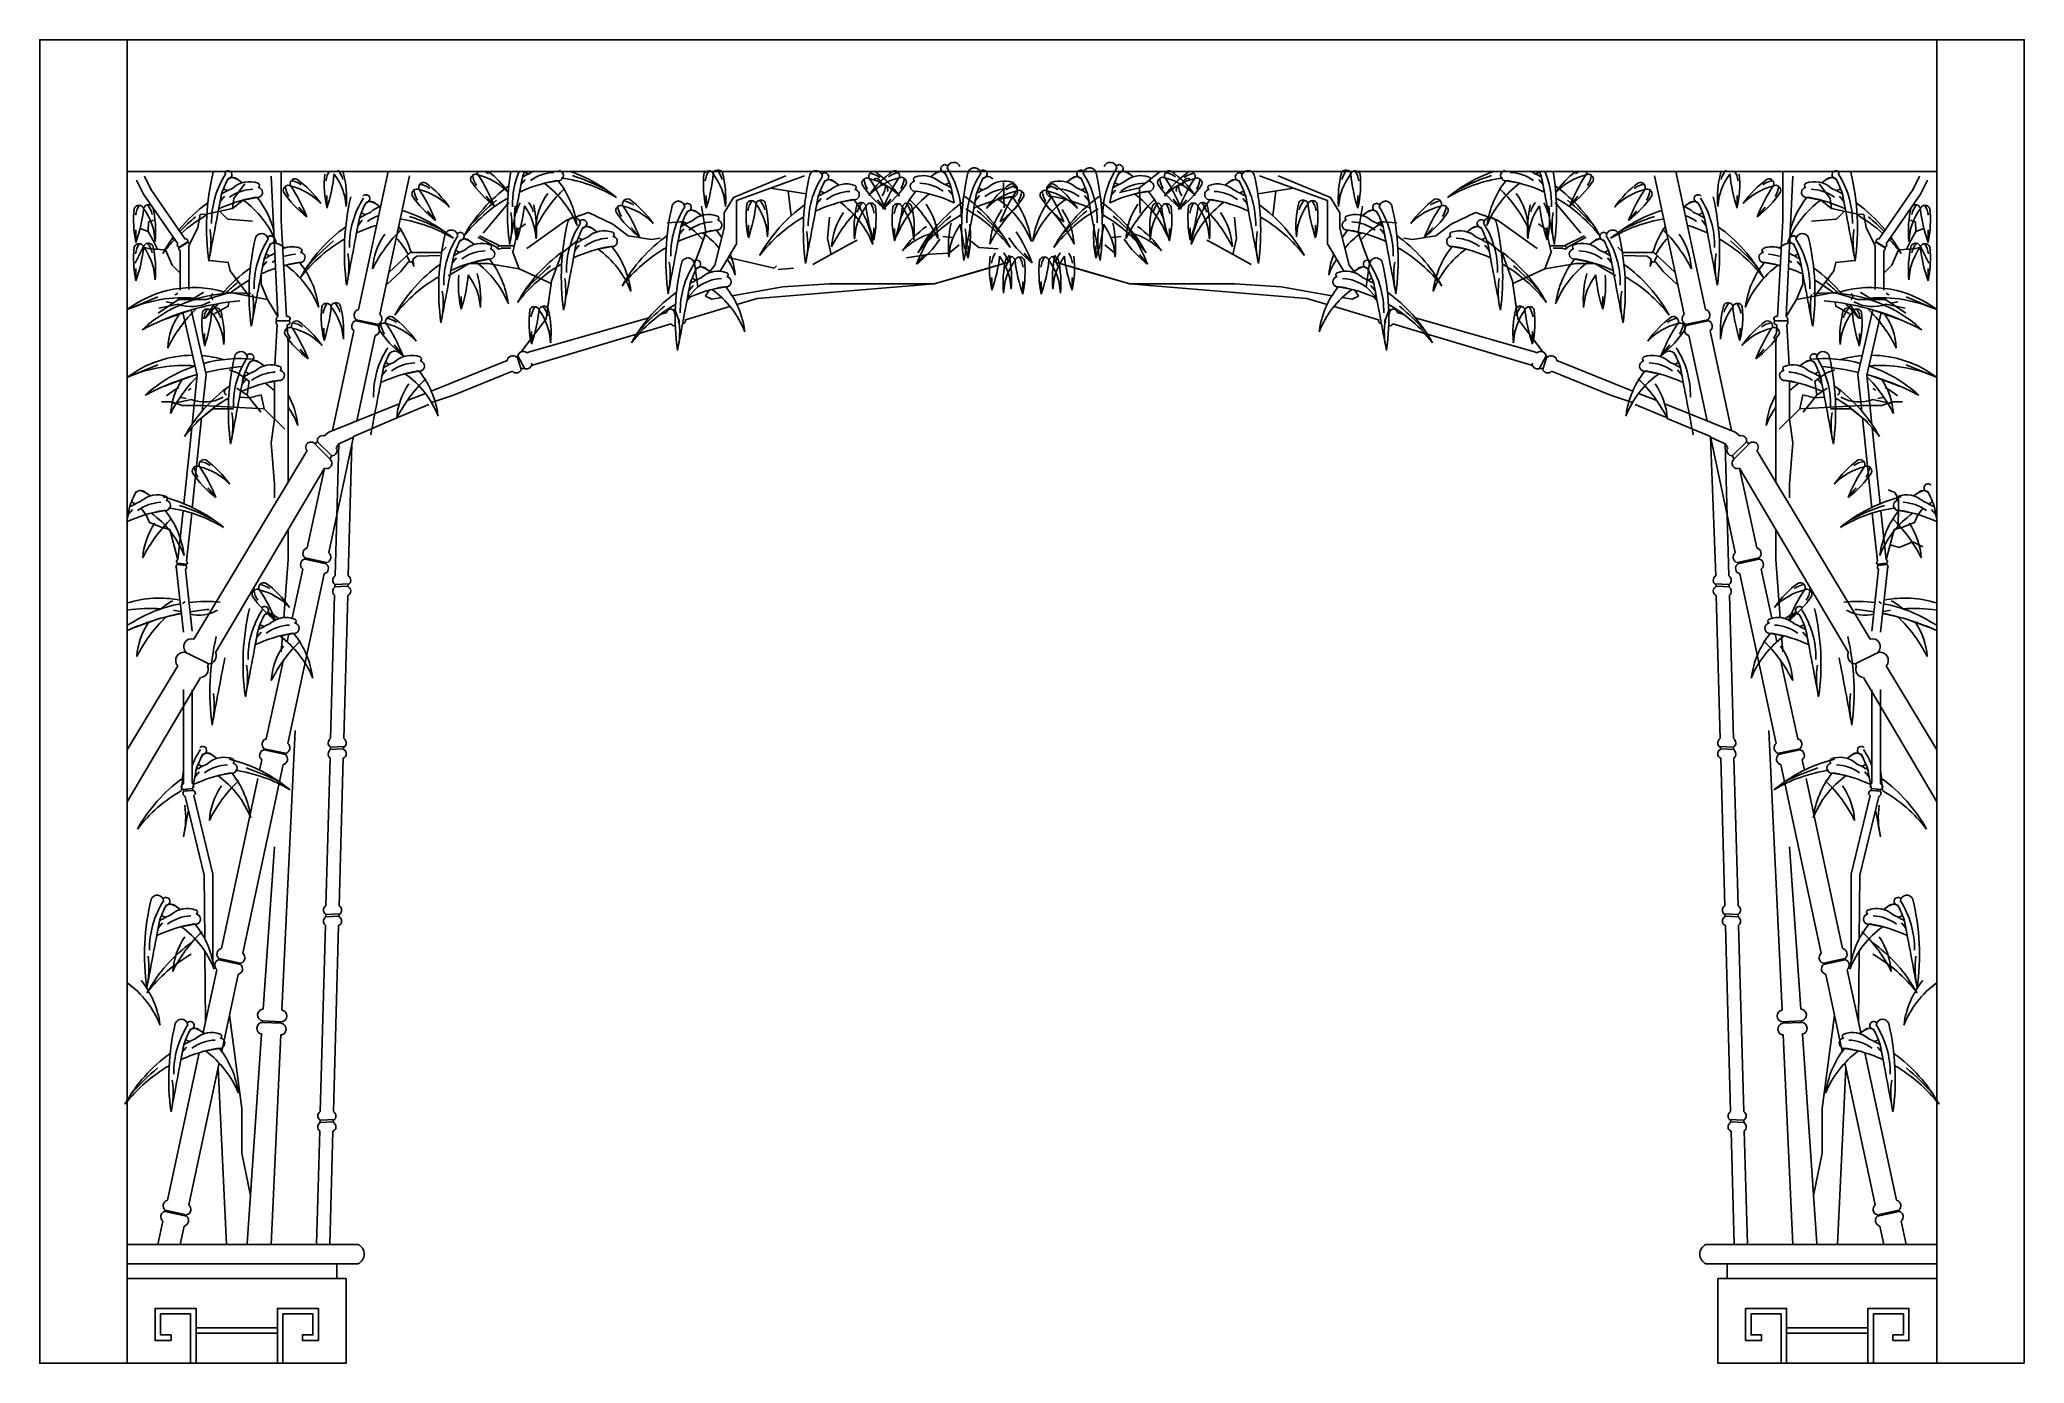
# Model space of a CAD drawing. Extents: x 195 to 3795, y 1003 to 3403.
import ezdxf

# ---------------------------------------------------------------- set-up
doc = ezdxf.new("R2010")
doc.units = 0
doc.header["$LTSCALE"] = 60
doc.header["$MEASUREMENT"] = 0
for name, color, linetype in [('3', 3, 'CONTINUOUS'), ('4', 4, 'CONTINUOUS'), ('7', 7, 'CONTINUOUS')]:
    doc.layers.add(name, color=color, linetype=linetype)

msp = doc.modelspace()

# ---------------------------------------------------------------- linework, layer by layer
at = {"layer": '3', "linetype": 'BYBLOCK'}
for p, q in [((1044.7, 3126), (1027.9, 3141.4)), ((1627.8, 3149.3), (1636.9, 3145.2)), ((1636.9, 3145.2), (1644.9, 3139.4)), ((1699.1, 3120.6), (1715.9, 3136)), ((1754.6, 3119.3), (1737.7, 3134.8)), ((1819.1, 3160.3), (1811.1, 3154.5)), ((1828.2, 3164.3), (1819.1, 3160.3)), ((1848.6, 3134.2), (1853.7, 3107.2)), ((2141.4, 3134.2), (2136.3, 3107.2)), ((2161.8, 3164.3), (2170.9, 3160.3)), ((2170.9, 3160.3), (2178.9, 3154.5)), ((2235.4, 3119.3), (2252.3, 3134.8)), ((2290.9, 3120.6), (2274.1, 3136)), ((2353.1, 3145.2), (2345.1, 3139.4)), ((2362.2, 3149.3), (2353.1, 3145.2)), ((2945.3, 3126), (2962.1, 3141.4)), ((679.6, 3081.8), (664.8, 3099.2)), ((704.8, 3106), (688, 3121.5)), ((716.2, 3097.7), (715.9, 3120.5)), ((751.1, 3100.5), (747.9, 3123.1)), ((938.1, 3099.4), (921.2, 3114.8)), ((1019.5, 3101.8), (1004.8, 3119.2)), ((1404, 3097.7), (1403.7, 3120.5)), ((1438.9, 3100.5), (1435.7, 3123.1)), ((1607.4, 3119.1), (1602.3, 3092.2)), ((1604.8, 3105.6), (1612.7, 3115)), ((1646.9, 3108.1), (1672.1, 3112.7)), ((1729.3, 3095.1), (1714.6, 3112.6)), ((1724.3, 3096.3), (1739.1, 3113.8)), ((1851.2, 3120.7), (1843.3, 3130.1)), ((1894.6, 3124.4), (1889.5, 3097.4)), ((1892.1, 3110.9), (1899.9, 3120.3)), ((1912.3, 3097), (1929.1, 3112.4)), ((1934.1, 3113.4), (1959.3, 3117.9)), ((2077.7, 3097), (2060.9, 3112.4)), ((2097.9, 3110.9), (2090.1, 3120.3)), ((2095.4, 3124.4), (2100.5, 3097.4)), ((2138.8, 3120.7), (2146.7, 3130.1)), ((2180.9, 3123.2), (2206.1, 3127.7)), ((2265.7, 3096.3), (2250.9, 3113.8)), ((2260.7, 3095.1), (2275.4, 3112.6)), ((2343.1, 3108.1), (2317.9, 3112.7)), ((2385.2, 3105.6), (2377.3, 3115)), ((2382.6, 3119.1), (2387.7, 3092.2)), ((2437.1, 3128.7), (2431.6, 3083.7)), ((2551.1, 3100.5), (2554.3, 3123.1)), ((2586, 3097.7), (2586.3, 3120.5)), ((2970.5, 3101.8), (2985.2, 3119.2)), ((3051.9, 3099.4), (3068.8, 3114.8)), ((3238.9, 3100.5), (3242.1, 3123.1)), ((3273.8, 3097.7), (3274.1, 3120.5)), ((3285.2, 3106), (3302, 3121.5)), ((3310.4, 3081.8), (3325.2, 3099.2)), ((912.9, 3075.1), (898.1, 3092.6)), ((1060.4, 3039.8), (1060.6, 3062.6)), ((1095.4, 3041.8), (1092.6, 3064.5)), ((1282.8, 3045.2), (1268, 3062.6)), ((1308, 3069.4), (1291.2, 3084.8)), ((1480.5, 3043.6), (1480.6, 3066.4)), ((1515.4, 3045.6), (1512.6, 3068.3)), ((1624.3, 3042.7), (1627.5, 3081.1)), ((1673.1, 3041.2), (1675.9, 3063.9)), ((1708, 3039.2), (1707.9, 3062)), ((1745.6, 3038), (1745.8, 3060.8)), ((1780.6, 3040), (1777.8, 3062.7)), ((2209.4, 3040), (2212.2, 3062.7)), ((2244.4, 3038), (2244.2, 3060.8)), ((2282, 3039.2), (2282.1, 3062)), ((2316.9, 3041.2), (2314.1, 3063.9)), ((2365.7, 3042.7), (2362.5, 3081.1)), ((2474.6, 3045.6), (2477.4, 3068.3)), ((2509.5, 3043.6), (2509.4, 3066.4)), ((2682, 3069.4), (2698.8, 3084.8)), ((2707.2, 3045.2), (2722, 3062.6)), ((2894.6, 3041.8), (2897.4, 3064.5)), ((2929.6, 3039.8), (2929.4, 3062.6)), ((3077.1, 3075.1), (3091.9, 3092.6)), ((369.5, 3035.2), (369.6, 3058)), ((404.5, 3037.2), (401.7, 3059.9)), ((1597.5, 2995), (1663.7, 3032.1)), ((1630.6, 3013.5), (1624.3, 3042.7)), ((1663.7, 3032.1), (1677.6, 3039.6)), ((1760.1, 3020.3), (1777, 3035.7)), ((1849.4, 3044), (1833.4, 3046.1)), ((1844.2, 3008.6), (1847, 3031.3)), ((1844.9, 3016.1), (1863, 3031)), ((1879.1, 3006.6), (1879, 3029.4)), ((1898.4, 3025.9), (1880.2, 3040.8)), ((1933.5, 3023.8), (1898.4, 3025.9)), ((2110.9, 3006.6), (2111, 3029.4)), ((2145.1, 3016.1), (2127, 3031)), ((2140.6, 3044), (2156.6, 3046.1)), ((2145.8, 3008.6), (2143, 3031.3)), ((2229.9, 3020.3), (2213, 3035.7)), ((2326.3, 3032.1), (2312.4, 3039.6)), ((2392.5, 2995), (2326.3, 3032.1)), ((2359.4, 3013.5), (2365.7, 3042.7)), ((3585.5, 3037.2), (3588.3, 3059.9)), ((3620.5, 3035.2), (3620.4, 3058)), ((369.5, 2965.5), (369.6, 2988.3)), ((404.5, 2967.5), (401.7, 2990.2)), ((1767.1, 3007.6), (1809.7, 3014)), ((1785.4, 2996), (1800.1, 3013.5)), ((1809.7, 3014), (1844.9, 3016.1)), ((1995.4, 2998.5), (1980.7, 3015.9)), ((2204.6, 2996), (2189.9, 3013.5)), ((3585.5, 2967.5), (3588.3, 2990.2)), ((3620.5, 2965.5), (3620.4, 2988.3)), ((1922.2, 2948.6), (1922.4, 2971.4)), ((1943.3, 2943.4), (1946.1, 2966)), ((1957.2, 2950.6), (1954.4, 2973.3)), ((1978.3, 2941.3), (1978.2, 2964.2)), ((2011.7, 2941.3), (2011.8, 2964.2)), ((2032.8, 2950.6), (2035.6, 2973.3)), ((2046.7, 2943.4), (2043.9, 2966)), ((2067.8, 2948.6), (2067.6, 2971.4)), ((359, 2915.7), (409.3, 2936.5)), ((410.9, 2915.8), (445.9, 2923.6)), ((959.6, 2914.5), (959.3, 2937.3)), ((994.5, 2917.3), (991.2, 2939.9)), ((2995.5, 2917.3), (2998.8, 2939.9)), ((3030.4, 2914.5), (3030.7, 2937.3)), ((624.8, 2893.2), (647.3, 2893.3)), ((710.9, 2857.2), (710.6, 2880)), ((745.8, 2860), (742.6, 2882.6)), ((1345.1, 2911.7), (1347.8, 2904.7)), ((1346.7, 2915.5), (1355.6, 2890.8)), ((1353.2, 2890.6), (1355.3, 2891.4)), ((2643.3, 2915.5), (2634.4, 2890.8)), ((2636.8, 2890.6), (2634.7, 2891.4)), ((2644.9, 2911.7), (2642.2, 2904.7)), ((3244.2, 2860), (3247.4, 2882.6)), ((3279.1, 2857.2), (3279.4, 2880)), ((3365.2, 2893.2), (3342.7, 2893.3)), ((494.3, 2847.2), (494, 2870)), ((529.2, 2850), (525.9, 2872.6)), ((707.4, 2848.3), (690.5, 2863.7)), ((852.9, 2832.1), (838.1, 2849.6)), ((878.1, 2856.3), (861.3, 2871.8)), ((1086.9, 2851.2), (1087, 2874)), ((1121.8, 2853.2), (1119.1, 2875.9)), ((2868.2, 2853.2), (2870.9, 2875.9)), ((2903.1, 2851.2), (2903, 2874)), ((3111.9, 2856.3), (3128.7, 2871.8)), ((3137.1, 2832.1), (3151.9, 2849.6)), ((3282.6, 2848.3), (3299.5, 2863.7)), ((3460.8, 2850), (3464.1, 2872.6)), ((3495.7, 2847.2), (3496, 2870)), ((682.2, 2824), (667.4, 2841.5)), ((1060.9, 2828), (1068.4, 2805.5)), ((1062.4, 2829.9), (1074.8, 2806.3)), ((2927.6, 2829.9), (2915.2, 2806.3)), ((2929.1, 2828), (2921.6, 2805.5)), ((3307.8, 2824), (3322.6, 2841.5)), ((694.1, 2670), (721.2, 2642.7)), ((698.9, 2674), (724.7, 2648.5)), ((3291.1, 2674), (3265.3, 2648.5)), ((3295.9, 2670), (3268.8, 2642.7)), ((539.7, 2596.9), (522.8, 2612.4)), ((3450.3, 2596.9), (3467.2, 2612.4)), ((378.4, 2585.5), (387.4, 2581.5)), ((387.4, 2581.5), (395.4, 2575.7)), ((514.4, 2572.7), (499.7, 2590.1)), ((3475.6, 2572.7), (3490.3, 2590.1)), ((3560, 2582), (3548.3, 2586.7)), ((3566.9, 2570.4), (3560, 2582)), ((3566.9, 2546), (3566.9, 2570.4)), ((357.9, 2555.4), (352.9, 2528.4)), ((355.4, 2541.9), (363.3, 2551.3)), ((388.1, 2541.3), (378.8, 2553)), ((394, 2527.4), (388.1, 2541.3)), ((417.2, 2518.1), (394, 2527.4)), ((397.4, 2544.4), (422.7, 2548.9)), ((431.2, 2514.6), (417.2, 2518.1)), ((445.4, 2459.8), (431.2, 2514.6)), ((444.5, 2451.5), (460.2, 2449.4)), ((444.7, 2453.7), (460.6, 2451.6)), ((714.9, 2452.5), (676, 2460.9)), ((676.5, 2463.1), (715.3, 2454.8)), ((715.3, 2454.8), (714.9, 2452.5)), ((3313.5, 2463.1), (3274.7, 2454.8)), ((3274.7, 2454.8), (3275.1, 2452.5)), ((3275.1, 2452.5), (3314, 2460.9)), ((3545.3, 2453.7), (3529.4, 2451.6)), ((3545.5, 2451.5), (3529.8, 2449.4)), ((730.5, 2415.2), (756.7, 2416.4)), ((3259.5, 2415.2), (3233.3, 2416.4)), ((648.2, 2373.6), (631.3, 2389)), ((729.8, 2410.7), (754.2, 2411.8)), ((3260.2, 2410.7), (3235.8, 2411.8)), ((3341.8, 2373.6), (3358.7, 2389)), ((622.9, 2349.4), (608.2, 2366.8)), ((3367.1, 2349.4), (3381.8, 2366.8)), ((460.2, 2292), (501.7, 2270.9)), ((3529.8, 2292), (3488.3, 2270.9)), ((640.7, 2106.6), (601.8, 2115)), ((602.2, 2117.2), (641.1, 2108.9)), ((721.6, 2115.6), (746, 2116.8)), ((722.3, 2120.1), (748.5, 2121.3)), ((3267.7, 2120.1), (3241.5, 2121.3)), ((3268.4, 2115.6), (3244, 2116.8)), ((3387.8, 2117.2), (3348.9, 2108.9)), ((3349.3, 2106.6), (3388.2, 2115)), ((455.9, 2043.1), (471.8, 2045)), ((456.6, 2040.3), (472.6, 2041.7)), ((3533.4, 2040.3), (3517.4, 2041.7)), ((3534.1, 2043.1), (3518.2, 2045)), ((713.2, 1812.5), (737.6, 1813.6)), ((713.9, 1816.9), (740.1, 1818.1)), ((3276.1, 1816.9), (3249.9, 1818.1)), ((3276.8, 1812.5), (3252.4, 1813.6)), ((559.1, 1726.1), (520.1, 1734.4)), ((520.6, 1736.6), (559.4, 1728.3)), ((3469.4, 1736.6), (3430.6, 1728.3)), ((3430.9, 1726.1), (3469.9, 1734.4)), ((598.9, 1621.1), (633.3, 1619.4)), ((599.1, 1623.8), (633.5, 1622.2)), ((3390.9, 1623.8), (3356.5, 1622.2)), ((3391.1, 1621.1), (3356.7, 1619.4)), ((702.8, 1439.3), (727.2, 1440.4)), ((703.5, 1443.7), (729.8, 1444.9)), ((3286.5, 1443.7), (3260.2, 1444.9)), ((3287.2, 1439.3), (3262.8, 1440.4))]:
    msp.add_line(p, q, dxfattribs=at)
at = {"layer": '3', "color": 7, "linetype": 'BYBLOCK'}
for p, q in [((460.6, 2451.6), (460.2, 2449.4)), ((3529.4, 2451.6), (3529.8, 2449.4))]:
    msp.add_line(p, q, dxfattribs=at)
at = {"layer": '3', "linetype": 'BYBLOCK'}
for points in [[(1943.2, 3143.9), (1944.3, 3098.2)], [(2227.3, 3164.1), (2190, 3134.2), (2153.8, 3125.7)], [(2190, 3134.2), (2191.1, 3088.4)], [(2469.4, 3133.7), (2404.7, 3123.7)], [(1370.1, 2935.3), (1388.9, 2954.6), (1382.5, 2997.1), (1393.8, 3025.5), (1403.3, 3053.8), (1395.7, 3101.1)], [(2619.9, 2935.3), (2601.1, 2954.6), (2607.5, 2997.1), (2596.2, 3025.5), (2586.7, 3053.8), (2594.3, 3101.1)], [(1116.3, 2914.4), (1122.8, 2961.1), (1064.7, 2987.7), (1053.4, 3017.9), (1062.8, 3059.5), (1076.1, 3068.9)], [(1398.6, 3039.7), (1382.5, 3055.7), (1357.9, 3072.7), (1333.3, 3070.8)], [(2591.4, 3039.7), (2607.5, 3055.7), (2632.1, 3072.7), (2656.7, 3070.8)], [(2873.7, 2914.4), (2867.2, 2961.1), (2925.3, 2987.7), (2936.6, 3017.9), (2927.2, 3059.5), (2913.9, 3068.9)], [(448.4, 3026.2), (463.4, 3035.1)], [(449.2, 3027.2), (448.4, 3026.2)], [(449.2, 3027.2), (462.7, 3035.6)], [(1068.5, 2836.7), (1113.9, 2897), (1123.4, 2965), (1142.3, 3016), (1170.6, 3038.7)], [(2921.5, 2836.7), (2876.1, 2897), (2866.6, 2965), (2847.7, 3016), (2819.4, 3038.7)], [(3541.6, 3026.2), (3526.6, 3035.1)], [(3540.8, 3027.2), (3527.3, 3035.6)], [(3540.8, 3027.2), (3541.6, 3026.2)], [(574.3, 2938.3), (540.8, 2983.9), (537, 2999), (537, 2999), (502.9, 3002.8)], [(1064.7, 2987.7), (1008, 2997.1), (973.9, 2997.1), (936.1, 2974.5)], [(2925.3, 2987.7), (2982, 2997.1), (3016.1, 2997.1), (3053.9, 2974.5)], [(3415.7, 2938.3), (3449.2, 2983.9), (3453, 2999), (3453, 2999), (3487.1, 3002.8)], [(537.9, 2927.2), (537, 2919.7), (512.4, 2906.4), (512.4, 2906.4)], [(540.2, 2944.5), (539.9, 2942.8)], [(3449.8, 2944.5), (3450.1, 2942.8)], [(3452.1, 2927.2), (3453, 2919.7), (3477.6, 2906.4), (3477.6, 2906.4)], [(571.2, 2758.4), (574.8, 2783.6), (554, 2798.7), (538.9, 2804.4)], [(3418.8, 2758.4), (3415.2, 2783.6), (3436, 2798.7), (3451.1, 2804.4)], [(676, 2460.9), (676.5, 2463.1)], [(676.1, 2461.3), (676.5, 2463.1)], [(714.8, 2452.5), (715.3, 2454.8)], [(715.2, 2454.6), (715.3, 2454.8)], [(3274.8, 2454.6), (3274.7, 2454.8)], [(3275.2, 2452.5), (3274.7, 2454.8)], [(3313.9, 2461.3), (3313.5, 2463.1)], [(3314, 2460.9), (3313.5, 2463.1)], [(730.3, 2410.3), (730.5, 2415.2)], [(3259.7, 2410.3), (3259.5, 2415.2)], [(722.1, 2115.2), (722.3, 2120.1)], [(3267.9, 2115.2), (3267.7, 2120.1)], [(713.7, 1812), (713.9, 1816.9)], [(3276.3, 1812), (3276.1, 1816.9)], [(703.4, 1438.9), (703.5, 1443.7)], [(3286.6, 1438.9), (3286.5, 1443.7)], [(468.7, 1002.9), (468.7, 1092.3), (414.3, 1092.3), (414.3, 1054.4), (433.2, 1054.4), (433.2, 1044.4), (404.3, 1044.4), (404.3, 1102.3), (478.7, 1102.3), (478.7, 1002.9)], [(626.1, 1002.9), (626.1, 1102.3), (700.5, 1102.3), (700.5, 1044.4), (671.5, 1044.4), (671.5, 1054.4), (690.5, 1054.4), (690.5, 1092.3), (636.1, 1092.3), (636.1, 1002.9)], [(3363.9, 1002.9), (3363.9, 1102.3), (3289.5, 1102.3), (3289.5, 1044.4), (3318.5, 1044.4), (3318.5, 1054.4), (3299.5, 1054.4), (3299.5, 1092.3), (3353.9, 1092.3), (3353.9, 1002.9)], [(3521.3, 1002.9), (3521.3, 1092.3), (3575.7, 1092.3), (3575.7, 1054.4), (3556.8, 1054.4), (3556.8, 1044.4), (3585.7, 1044.4), (3585.7, 1102.3), (3511.3, 1102.3), (3511.3, 1002.9)], [(478.7, 1067.4), (626.1, 1067.4)], [(478.7, 1057.4), (626.1, 1057.4)], [(3511.3, 1067.4), (3363.9, 1067.4)], [(3511.3, 1057.4), (3363.9, 1057.4)]]:
    msp.add_lwpolyline(points, dxfattribs=at)
for centre, radius, start, end in [((1836.8, 3169.3), 7.05, 39.6135, 268.36), ((1852.9, 3168.6), 11.9, 20.8568, 171.8118), ((1706.1, 3083.3), 160.6, 359.0495, 32.8195), ((1890.3, 3158.8), 11.9, 8.1882, 159.1432), ((2099.7, 3158.8), 11.9, 20.8568, 171.8118), ((2283.9, 3083.3), 160.6, 147.1805, 180.9505), ((2137.1, 3168.6), 11.9, 8.1882, 159.1432), ((2153.2, 3169.3), 7.05, 271.64, 140.3865), ((933, 3061.2), 435.4, 166.6417, 187.9006), ((667.3, 3072.2), 160.6, 147.1805, 180.9505), ((520.5, 3157.6), 11.9, 146.5675, 159.1432), ((734.6, 3049.8), 222.3, 152.8343, 160.7294), ((663.7, 2879.2), 280.7, 114.8909, 119.6643), ((520.5, 3157.6), 11.9, 8.1882, 33.4325), ((536.7, 3158.3), 7.05, 271.64, 140.3865), ((545.3, 3141.2), 12.1, 41.562, 163.2311), ((575.4, 3101.2), 44.2, 69.1434, 132.4827), ((463.9, 3015.9), 161.1, 52.3219, 55.8365), ((589.9, 3126), 9.29, 252.5723, 82.3472), ((589.8, 3138.9), 3.94, 290.8564, 69.1434), ((646, 3129.7), 9.23, 63.2126, 197.8405), ((681.5, 3141.5), 41.2, 186.4133, 213.3328), ((658.3, 3141.5), 9.23, 69.8551, 204.4829), ((625.3, 3031.5), 109, 43.1559, 76.9579), ((407.5, 2975.1), 292.3, 21.415, 33.8623), ((645.1, 3106.5), 41.2, 54.3627, 81.2823), ((551.6, 2998.9), 186.9, 34.9652, 54.0113), ((898, 3141.2), 186.9, 174.4239, 193.47), ((755.5, 3142.7), 41.2, 147.153, 174.0726), ((438, 3187.3), 292.3, 342.1547, 354.602), ((642.4, 3093.1), 109, 3.8956, 37.6977), ((705.2, 3138.6), 41.2, 15.1024, 42.022), ((564.8, 3114.5), 186.9, 355.7049, 14.751), ((879.3, 3123), 9.23, 63.2126, 197.8405), ((891.6, 3134.8), 9.23, 69.8551, 204.4829), ((878.4, 3099.8), 41.2, 54.3627, 81.2823), ((784.9, 2992.3), 186.9, 34.9652, 54.0113), ((1209.5, 2909.7), 280.7, 125.6731, 150.9979), ((985.9, 3149.7), 9.23, 63.2126, 197.8405), ((1132.7, 3250.5), 186.9, 213.6842, 232.7303), ((1021.5, 3161.4), 41.2, 186.4133, 213.3328), ((998.2, 3161.5), 9.23, 163.2049, 204.4829), ((965.2, 3051.5), 109, 43.1559, 76.9579), ((747.4, 2995), 292.3, 21.415, 33.8623), ((985, 3126.4), 41.2, 54.3627, 66.3202), ((891.6, 3018.9), 186.9, 34.9652, 50.9911), ((1478.8, 3091.6), 435.4, 170.4162, 187.9006), ((-71727.8, 16886.1), 74082.3, 349.221534, 349.317379), ((1213, 3102.6), 160.6, 157.4901, 180.9505), ((1178.9, 2880.1), 271.4, 99.7682, 114.7154), ((1209.5, 2909.7), 280.7, 114.8909, 119.6643), ((1280.4, 3080.2), 222.3, 157.8131, 160.7294), ((1006.8, 3000.7), 175.5, 64.8117, 67.0458), ((1130.7, 3085.2), 77.1, 92.3761, 126.0894), ((1322.8, 2949.2), 254.3, 133.534, 153.7866), ((1006.8, 3000.7), 175.5, 21.8019, 53.9646), ((1135.7, 3156.4), 9.29, 252.5723, 82.3472), ((1009.6, 3046.4), 161.1, 7.2665, 38.7053), ((1102.2, 2883.7), 271.4, 59.2134, 81.7773), ((1062.9, 2900), 280.7, 50.5942, 70.2509), ((1016.9, 2727.3), 452.9, 62.9215, 71.4084), ((1585.8, 3141.2), 186.9, 174.4239, 193.47), ((1408.4, 3156), 9.23, 23.9523, 158.5802), ((1443.3, 3142.7), 41.2, 147.153, 174.0726), ((1125.8, 3187.3), 292.3, 342.1547, 354.602), ((1425.4, 3157.4), 9.23, 30.5948, 165.2227), ((1330.2, 3093.1), 109, 3.8956, 37.6977), ((1393, 3138.6), 41.2, 15.1024, 42.022), ((1252.6, 3114.5), 186.9, 355.7049, 14.751), ((2015.6, 3057.2), 435.4, 166.6417, 187.9006), ((1749.8, 3068.2), 160.6, 147.1805, 180.9505), ((1603.1, 3153.5), 11.9, 8.1882, 159.1432), ((1817.2, 3045.8), 222.3, 152.8343, 160.7294), ((1619.2, 3154.3), 7.05, 271.64, 140.3865), ((1627.8, 3137.2), 12.1, 41.562, 163.2311), ((1658, 3097.2), 44.2, 69.1434, 132.4827), ((1546.4, 3011.9), 161.1, 52.3219, 55.8365), ((1672.3, 3134.8), 3.94, 290.8564, 69.1434), ((1695.8, 3143), 9.23, 63.2126, 197.8405), ((1842.5, 3243.8), 186.9, 213.6842, 232.7303), ((1731.3, 3154.8), 41.2, 186.4133, 213.3328), ((1708.1, 3154.8), 9.23, 69.8551, 204.4829), ((1852.3, 3013.5), 186.9, 125.9887, 145.0348), ((1778.6, 3046), 109, 103.0421, 136.8441), ((1675.1, 3044.8), 109, 43.1559, 76.9579), ((1457.2, 2988.4), 292.3, 21.415, 33.8623), ((1694.9, 3119.8), 41.2, 54.3627, 81.2823), ((1712, 3142.2), 9.23, 335.5171, 110.1449), ((1601.4, 3012.2), 186.9, 34.9652, 54.0113), ((1724.3, 3130.4), 9.23, 342.1595, 116.7874), ((1688.8, 3142.2), 41.2, 326.6672, 353.5867), ((1996.4, 2989.6), 292.3, 146.1377, 158.585), ((1611.2, 3245.1), 186.9, 307.2697, 326.3158), ((1758.8, 3121), 41.2, 98.7177, 125.6373), ((1745.6, 3156), 9.23, 335.5171, 110.1449), ((1757.9, 3144.2), 9.23, 342.1595, 116.7874), ((1722.4, 3156), 41.2, 326.6672, 353.5867), ((1783.5, 3137), 9.29, 97.6528, 287.4277), ((1783.7, 3149.9), 3.94, 110.8566, 249.1436), ((1798, 3112.3), 44.2, 47.5173, 110.8566), ((1788.4, 3065.8), 77.1, 53.9106, 87.6239), ((1909.6, 3027), 161.1, 124.1635, 127.6781), ((1828.2, 3152.2), 12.1, 16.7689, 138.438), ((1709.7, 2890.3), 280.7, 60.3357, 65.1091), ((1638.8, 3060.8), 222.3, 19.2706, 27.1657), ((1912.4, 2981.3), 175.5, 112.9542, 115.1883), ((2302.8, 3062.5), 435.4, 166.6417, 187.9006), ((2037.1, 3073.5), 160.6, 147.1805, 180.9505), ((2104.4, 3051), 222.3, 152.8343, 160.7294), ((2033.5, 2880.5), 280.7, 114.8909, 119.6643), ((1830.9, 2971.5), 175.5, 64.8117, 67.0458), ((1906.5, 3159.6), 7.05, 271.64, 140.3865), ((1915, 3142.5), 12.1, 41.562, 163.2311), ((1954.8, 3056.1), 77.1, 92.3761, 126.0894), ((2065.4, 2989.9), 186.9, 125.9887, 145.0348), ((1945.2, 3102.5), 44.2, 69.1434, 132.4827), ((1972, 3097.4), 41.2, 98.7177, 125.6373), ((1958.8, 3132.4), 9.23, 335.5171, 110.1449), ((1959.7, 3127.2), 9.29, 252.5723, 82.3472), ((1959.6, 3140.1), 3.94, 290.8564, 69.1434), ((2030.3, 3127.2), 9.29, 97.6528, 287.4277), ((2031.2, 3132.4), 9.23, 69.8551, 204.4829), ((2018, 3097.4), 41.2, 54.3627, 81.2823), ((2030.4, 3140.1), 3.94, 110.8566, 249.1436), ((2044.8, 3102.5), 44.2, 47.5173, 110.8566), ((1924.6, 2989.9), 186.9, 34.9652, 54.0113), ((2035.2, 3056.1), 77.1, 53.9106, 87.6239), ((2156.4, 3017.2), 161.1, 124.1635, 127.6781), ((2075, 3142.5), 12.1, 16.7689, 138.438), ((1956.5, 2880.5), 280.7, 60.3357, 65.1091), ((2083.5, 3159.6), 7.05, 39.6135, 268.36), ((1885.6, 3051), 222.3, 19.2706, 27.1657), ((2159.1, 2971.5), 175.5, 112.9542, 115.1883), ((1952.9, 3073.5), 160.6, 359.0495, 32.8195), ((1687.2, 3062.5), 435.4, 352.0994, 13.3583), ((2351.2, 3060.8), 222.3, 152.8343, 160.7294), ((2280.3, 2890.3), 280.7, 114.8909, 119.6643), ((2077.6, 2981.3), 175.5, 64.8117, 67.0458), ((2161.8, 3152.2), 12.1, 41.562, 163.2311), ((2201.6, 3065.8), 77.1, 92.3761, 126.0894), ((2192, 3112.3), 44.2, 69.1434, 132.4827), ((2080.4, 3027), 161.1, 52.3219, 55.8365), ((2206.5, 3137), 9.29, 252.5723, 82.3472), ((2206.3, 3149.9), 3.94, 290.8564, 69.1434), ((2232.1, 3144.2), 9.23, 63.2126, 197.8405), ((2378.8, 3245.1), 186.9, 213.6842, 232.7303), ((2267.6, 3156), 41.2, 186.4133, 213.3328), ((2244.4, 3156), 9.23, 69.8551, 204.4829), ((2388.6, 3012.2), 186.9, 125.9887, 145.0348), ((2314.9, 3044.8), 109, 103.0421, 136.8441), ((2211.4, 3046), 109, 43.1559, 76.9579), ((1993.6, 2989.6), 292.3, 21.415, 33.8623), ((2231.2, 3121), 41.2, 54.3627, 81.2823), ((2137.7, 3013.5), 186.9, 34.9652, 54.0113), ((2265.7, 3130.4), 9.23, 63.2126, 197.8405), ((2301.2, 3142.2), 41.2, 186.4133, 213.3328), ((2532.8, 2988.4), 292.3, 146.1377, 158.585), ((2147.5, 3243.8), 186.9, 307.2697, 326.3158), ((2278, 3142.2), 9.23, 69.8551, 204.4829), ((2295.1, 3119.8), 41.2, 98.7177, 125.6373), ((2281.9, 3154.8), 9.23, 335.5171, 110.1449), ((2294.2, 3143), 9.23, 342.1595, 116.7874), ((2258.7, 3154.8), 41.2, 326.6672, 353.5867), ((2317.7, 3134.8), 3.94, 110.8566, 249.1436), ((2332, 3097.2), 44.2, 47.5173, 110.8566), ((2443.6, 3011.9), 161.1, 124.1635, 127.6781), ((2362.2, 3137.2), 12.1, 16.7689, 138.438), ((2370.8, 3154.3), 7.05, 39.6135, 268.36), ((2172.8, 3045.8), 222.3, 19.2706, 27.1657), ((2386.9, 3153.5), 11.9, 20.8568, 171.8118), ((2240.2, 3068.2), 160.6, 359.0495, 32.8195), ((1974.4, 3057.2), 435.4, 352.0994, 13.3583), ((2737.4, 3114.5), 186.9, 165.249, 184.2951), ((2659.8, 3093.1), 109, 142.3023, 176.1044), ((2564.6, 3157.4), 9.23, 14.7773, 149.4052), ((2597, 3138.6), 41.2, 137.978, 164.8976), ((2581.6, 3156), 9.23, 21.4198, 156.0477), ((2864.2, 3187.3), 292.3, 185.398, 197.8453), ((2546.7, 3142.7), 41.2, 5.9274, 32.847), ((2404.2, 3141.2), 186.9, 346.53, 5.5761), ((2927.1, 2900), 280.7, 109.7491, 129.4058), ((2887.8, 2883.7), 271.4, 98.2227, 120.7866), ((2973.1, 2727.3), 452.9, 108.5916, 117.0785), ((2983.2, 3000.7), 175.5, 126.0354, 158.1981), ((2980.4, 3046.4), 161.1, 141.2947, 172.7335), ((2667.2, 2949.2), 254.3, 26.2134, 46.466), ((2854.3, 3156.4), 9.29, 97.6528, 287.4277), ((2811.1, 2880.1), 271.4, 65.2846, 80.2318), ((2859.3, 3085.2), 77.1, 53.9106, 87.6239), ((2780.5, 2909.7), 280.7, 60.3357, 65.1091), ((2983.2, 3000.7), 175.5, 112.9542, 115.1883), ((2709.6, 3080.2), 222.3, 19.2706, 22.1869), ((75717.8, 16886.1), 74082.3, 190.682621, 190.778466), ((2777, 3102.6), 160.6, 359.0495, 22.5099), ((2511.2, 3091.6), 435.4, 352.0994, 9.5838), ((2780.5, 2909.7), 280.7, 29.0021, 54.3269), ((3098.4, 3018.9), 186.9, 129.0089, 145.0348), ((3024.8, 3051.5), 109, 103.0421, 136.8441), ((3242.6, 2995), 292.3, 146.1377, 158.585), ((2857.3, 3250.5), 186.9, 307.2697, 326.3158), ((3005, 3126.4), 41.2, 113.6798, 125.6373), ((3004.1, 3149.7), 9.23, 342.1595, 116.7874), ((2991.8, 3161.5), 9.23, 335.5171, 16.7951), ((2968.5, 3161.4), 41.2, 326.6672, 353.5867), ((3205.1, 2992.3), 186.9, 125.9887, 145.0348), ((3111.6, 3099.8), 41.2, 98.7177, 125.6373), ((3098.4, 3134.8), 9.23, 335.5171, 110.1449), ((3110.7, 3123), 9.23, 342.1595, 116.7874), ((3425.2, 3114.5), 186.9, 165.249, 184.2951), ((3347.6, 3093.1), 109, 142.3023, 176.1044), ((3284.8, 3138.6), 41.2, 137.978, 164.8976), ((3552, 3187.3), 292.3, 185.398, 197.8453), ((3234.5, 3142.7), 41.2, 5.9274, 32.847), ((3092, 3141.2), 186.9, 346.53, 5.5761), ((3438.4, 2998.9), 186.9, 125.9887, 145.0348), ((3364.7, 3031.5), 109, 103.0421, 136.8441), ((3582.5, 2975.1), 292.3, 146.1377, 158.585), ((3344.9, 3106.5), 41.2, 98.7177, 125.6373), ((3331.7, 3141.5), 9.23, 335.5171, 110.1449), ((3344, 3129.7), 9.23, 342.1595, 116.7874), ((3308.5, 3141.5), 41.2, 326.6672, 353.5867), ((3400.1, 3126), 9.29, 97.6528, 287.4277), ((3400.2, 3138.9), 3.94, 110.8566, 249.1436), ((3414.6, 3101.2), 44.2, 47.5173, 110.8566), ((3526.1, 3015.9), 161.1, 124.1635, 127.6781), ((3444.7, 3141.2), 12.1, 16.7689, 138.438), ((3326.3, 2879.2), 280.7, 60.3357, 65.1091), ((3453.3, 3158.3), 7.05, 39.6135, 268.36), ((3255.4, 3049.8), 222.3, 19.2706, 27.1657), ((3469.5, 3157.6), 11.9, 146.5675, 171.8118), ((3322.7, 3072.2), 160.6, 359.0495, 32.8195), ((3469.5, 3157.6), 11.9, 20.8568, 33.4325), ((3057, 3061.2), 435.4, 352.0994, 13.3583), ((552.2, 3074.7), 186.9, 173.1577, 192.2038), ((375.1, 3093.4), 9.23, 22.6861, 157.3139), ((409.8, 3079.3), 41.2, 145.8867, 172.8063), ((93.3, 3130.9), 292.3, 340.8884, 353.3357), ((392.1, 3094.4), 9.23, 29.3285, 163.9564), ((295.6, 3032.2), 109, 2.6294, 36.4314), ((359.3, 3076.3), 41.2, 13.8362, 40.7557), ((218.4, 3055.3), 186.9, 354.4387, 13.4848), ((663.7, 2879.2), 280.7, 125.6731, 140.4476), ((-72273.6, 16855.7), 74082.3, 349.221534, 349.317379), ((633.2, 2849.7), 271.4, 99.7682, 114.7154), ((461.1, 2970.2), 175.5, 64.8117, 67.0458), ((585, 3054.8), 77.1, 92.3761, 126.0894), ((461.1, 2970.2), 175.5, 22.1245, 53.9646), ((463.9, 3015.9), 161.1, 14.999, 38.7053), ((792.8, 3230.5), 186.9, 213.6842, 232.7303), ((1183.1, 3017.6), 435.4, 166.6417, 187.9006), ((917.4, 3028.6), 160.6, 147.1805, 180.9505), ((984.7, 3006.2), 222.3, 152.8343, 160.7294), ((786.8, 3114.7), 7.05, 271.64, 140.3865), ((795.3, 3097.6), 12.1, 41.562, 163.2311), ((825.5, 3057.7), 44.2, 106.3059, 132.4827), ((713.9, 2972.4), 161.1, 52.3219, 55.8365), ((1026, 3223.9), 186.9, 213.6842, 232.7303), ((914.8, 3134.8), 41.2, 186.4133, 213.3328), ((858.6, 3024.8), 109, 43.1559, 76.9579), ((640.7, 2968.4), 292.3, 21.415, 33.8623), ((1178.9, 2880.1), 271.4, 119.8148, 142.3787), ((1315.9, 2766.1), 452.9, 130.1837, 138.6706), ((1243.1, 3079.3), 186.9, 173.1577, 192.2038), ((1100.7, 3083.9), 41.2, 145.8867, 172.8063), ((784.2, 3135.5), 292.3, 340.8884, 353.3357), ((986.5, 3036.8), 109, 2.6294, 36.4314), ((1050.3, 3080.9), 41.2, 13.8362, 40.7557), ((909.3, 3059.9), 186.9, 354.4387, 13.4848), ((1217.6, 3053.8), 123.2, 145.164, 176.4083), ((1249.2, 3093.1), 9.23, 63.2126, 197.8405), ((1284.7, 3104.8), 41.2, 186.4133, 213.3328), ((1261.5, 3104.9), 9.23, 69.8551, 204.4829), ((1228.5, 2994.9), 109, 43.1559, 76.9579), ((1010.7, 2938.4), 292.3, 21.415, 33.8623), ((1248.3, 3069.8), 41.2, 54.3627, 81.2823), ((1154.8, 2962.3), 186.9, 34.9652, 54.0113), ((1766.1, 3001.8), 435.4, 166.6417, 187.9006), ((1500.4, 3012.9), 160.6, 147.1805, 180.9505), ((1353.7, 3098.2), 11.9, 8.1882, 159.1432), ((1369.8, 3098.9), 7.05, 271.64, 140.3865), ((1663.2, 3083.1), 186.9, 173.1577, 192.2038), ((1486.1, 3101.8), 9.23, 22.6861, 157.3139), ((1520.7, 3087.6), 41.2, 145.8867, 172.8063), ((1204.3, 3139.3), 292.3, 340.8884, 353.3357), ((1503.1, 3102.8), 9.23, 29.3285, 163.9564), ((1406.5, 3040.6), 109, 2.6294, 36.4314), ((1746.3, 2875.2), 280.7, 125.6731, 150.9979), ((1470.3, 3084.7), 41.2, 13.8362, 40.7557), ((1329.4, 3063.7), 186.9, 354.4387, 13.4848), ((-71191, 16851.6), 74082.3, 349.221534, 349.317379), ((1715.7, 2845.7), 271.4, 99.7682, 114.7154), ((1746.3, 2875.2), 280.7, 114.8909, 119.6643), ((1543.6, 2966.2), 175.5, 64.8117, 67.0458), ((1667.5, 3050.8), 77.1, 92.3761, 126.0894), ((1859.6, 2914.8), 254.3, 133.534, 153.7866), ((1543.6, 2966.2), 175.5, 21.8019, 53.9646), ((1672.5, 3121.9), 9.29, 252.5723, 82.3472), ((1546.4, 3011.9), 161.1, 7.2665, 38.7053), ((1859.1, 3059.3), 186.9, 166.5152, 185.5613), ((1782, 3036.2), 109, 143.5686, 177.3706), ((1685.4, 3098.4), 9.23, 16.0436, 150.6715), ((1718.2, 3080.4), 41.2, 139.2443, 166.1638), ((1702.4, 3097.4), 9.23, 22.6861, 157.3139), ((1984.2, 3134.9), 292.3, 186.6643, 199.1116), ((1667.8, 3083.3), 41.2, 7.1937, 34.1133), ((1525.3, 3078.7), 186.9, 347.7962, 6.8423), ((1928.3, 3077.5), 186.9, 173.1577, 192.2038), ((1751.3, 3096.2), 9.23, 22.6861, 157.3139), ((1785.9, 3082.1), 41.2, 145.8867, 172.8063), ((1469.5, 3133.7), 292.3, 340.8884, 353.3357), ((1912.4, 2981.3), 175.5, 126.0354, 158.1981), ((1909.6, 3027), 161.1, 141.2947, 172.7335), ((1768.3, 3097.2), 9.23, 29.3285, 163.9564), ((1671.7, 3035), 109, 2.6294, 36.4314), ((1735.5, 3079.1), 41.2, 13.8362, 40.7557), ((1596.4, 2929.8), 254.3, 26.2134, 46.466), ((1594.6, 3058.1), 186.9, 354.4387, 13.4848), ((1740.2, 2860.7), 271.4, 65.2846, 80.2318), ((2033.5, 2880.5), 280.7, 125.6731, 150.9979), ((1701.6, 3034.4), 123.2, 3.5917, 34.836), ((-70903.8, 16856.9), 74082.3, 349.221534, 349.317379), ((1709.7, 2890.3), 280.7, 29.0021, 54.3269), ((1740.2, 2860.7), 271.4, 37.6213, 60.1852), ((2003, 2850.9), 271.4, 99.7682, 114.7154), ((1991.8, 3022.4), 109, 103.0421, 136.8441), ((2146.8, 2920), 254.3, 133.534, 153.7866), ((1830.9, 2971.5), 175.5, 21.8019, 53.9646), ((2209.6, 2966), 292.3, 146.1377, 158.585), ((1824.3, 3221.5), 186.9, 307.2697, 326.3158), ((1833.6, 3017.2), 161.1, 7.2665, 38.7053), ((1971.1, 3120.6), 9.23, 342.1595, 116.7874), ((1935.5, 3132.4), 41.2, 326.6672, 353.5867), ((2159.1, 2971.5), 175.5, 126.0354, 158.1981), ((2156.4, 3017.2), 161.1, 141.2947, 172.7335), ((2018.9, 3120.6), 9.23, 63.2126, 197.8405), ((2165.7, 3221.5), 186.9, 213.6842, 232.7303), ((2054.5, 3132.4), 41.2, 186.4133, 213.3328), ((1843.2, 2920), 254.3, 26.2134, 46.466), ((1998.2, 3022.4), 109, 43.1559, 76.9579), ((1780.4, 2966), 292.3, 21.415, 33.8623), ((1987, 2850.9), 271.4, 65.2846, 80.2318), ((2280.3, 2890.3), 280.7, 125.6731, 150.9979), ((2249.8, 2860.7), 271.4, 119.8148, 142.3787), ((74893.8, 16856.9), 74082.3, 190.682621, 190.778466), ((1956.5, 2880.5), 280.7, 29.0021, 54.3269), ((2249.8, 2860.7), 271.4, 99.7682, 114.7154), ((2393.6, 2929.8), 254.3, 133.534, 153.7866), ((2288.4, 3034.4), 123.2, 145.164, 176.4083), ((2077.6, 2981.3), 175.5, 21.8019, 53.9646), ((2080.4, 3027), 161.1, 7.2665, 38.7053), ((2395.4, 3058.1), 186.9, 166.5152, 185.5613), ((2318.3, 3035), 109, 143.5686, 177.3706), ((2221.7, 3097.2), 9.23, 16.0436, 150.6715), ((2254.5, 3079.1), 41.2, 139.2443, 166.1638), ((2238.7, 3096.2), 9.23, 22.6861, 157.3139), ((2520.5, 3133.7), 292.3, 186.6643, 199.1116), ((2204.1, 3082.1), 41.2, 7.1937, 34.1133), ((2061.7, 3077.5), 186.9, 347.7962, 6.8423), ((2464.7, 3078.7), 186.9, 173.1577, 192.2038), ((2287.6, 3097.4), 9.23, 22.6861, 157.3139), ((2322.2, 3083.3), 41.2, 145.8867, 172.8063), ((2005.8, 3134.9), 292.3, 340.8884, 353.3357), ((2446.4, 2966.2), 175.5, 126.0354, 158.1981), ((2443.6, 3011.9), 161.1, 141.2947, 172.7335), ((2304.6, 3098.4), 9.23, 29.3285, 163.9564), ((2208, 3036.2), 109, 2.6294, 36.4314), ((2271.8, 3080.4), 41.2, 13.8362, 40.7557), ((2130.4, 2914.8), 254.3, 26.2134, 46.466), ((2317.5, 3121.9), 9.29, 97.6528, 287.4277), ((2130.9, 3059.3), 186.9, 354.4387, 13.4848), ((2274.3, 2845.7), 271.4, 65.2846, 80.2318), ((2322.5, 3050.8), 77.1, 53.9106, 87.6239), ((2243.7, 2875.2), 280.7, 60.3357, 65.1091), ((2446.4, 2966.2), 175.5, 112.9542, 115.1883), ((75181, 16851.6), 74082.3, 190.682621, 190.778466), ((2243.7, 2875.2), 280.7, 29.0021, 54.3269), ((2660.6, 3063.7), 186.9, 166.5152, 185.5613), ((2583.5, 3040.6), 109, 143.5686, 177.3706), ((2486.9, 3102.8), 9.23, 16.0436, 150.6715), ((2519.7, 3084.7), 41.2, 139.2443, 166.1638), ((2503.9, 3101.8), 9.23, 22.6861, 157.3139), ((2785.7, 3139.3), 292.3, 186.6643, 199.1116), ((2469.3, 3087.6), 41.2, 7.1937, 34.1133), ((2326.8, 3083.1), 186.9, 347.7962, 6.8423), ((2620.2, 3098.9), 7.05, 39.6135, 268.36), ((2636.3, 3098.2), 11.9, 20.8568, 171.8118), ((2489.6, 3012.9), 160.6, 359.0495, 32.8195), ((2223.9, 3001.8), 435.4, 352.0994, 13.3583), ((2835.2, 2962.3), 186.9, 125.9887, 145.0348), ((2761.5, 2994.9), 109, 103.0421, 136.8441), ((2979.3, 2938.4), 292.3, 146.1377, 158.585), ((2741.7, 3069.8), 41.2, 98.7177, 125.6373), ((2728.5, 3104.9), 9.23, 335.5171, 110.1449), ((2740.8, 3093.1), 9.23, 342.1595, 116.7874), ((2705.3, 3104.8), 41.2, 326.6672, 353.5867), ((2772.4, 3053.8), 123.2, 3.5917, 34.836), ((3080.7, 3059.9), 186.9, 166.5152, 185.5613), ((3003.5, 3036.8), 109, 143.5686, 177.3706), ((2939.7, 3080.9), 41.2, 139.2443, 166.1638), ((3205.8, 3135.5), 292.3, 186.6643, 199.1116), ((2889.3, 3083.9), 41.2, 7.1937, 34.1133), ((2746.9, 3079.3), 186.9, 347.7962, 6.8423), ((2811.1, 2880.1), 271.4, 37.6213, 60.1852), ((2674.1, 2766.1), 452.9, 41.3294, 49.8163), ((3131.4, 3024.8), 109, 103.0421, 136.8441), ((3349.3, 2968.4), 292.3, 146.1377, 158.585), ((2964, 3223.9), 186.9, 307.2697, 326.3158), ((3075.2, 3134.8), 41.2, 326.6672, 353.5867), ((3164.5, 3057.7), 44.2, 47.5173, 73.6941), ((3276.1, 2972.4), 161.1, 124.1635, 127.6781), ((3194.7, 3097.6), 12.1, 16.7689, 138.438), ((3203.2, 3114.7), 7.05, 39.6135, 268.36), ((3005.3, 3006.2), 222.3, 19.2706, 27.1657), ((3072.6, 3028.6), 160.6, 359.0495, 32.8195), ((2806.9, 3017.6), 435.4, 352.0994, 13.3583), ((3197.2, 3230.5), 186.9, 307.2697, 326.3158), ((3528.9, 2970.2), 175.5, 126.0354, 157.8755), ((3526.1, 3015.9), 161.1, 141.2947, 165.001), ((3356.8, 2849.7), 271.4, 65.2846, 80.2318), ((3405, 3054.8), 77.1, 53.9106, 87.6239), ((3528.9, 2970.2), 175.5, 112.9542, 115.1883), ((76263.6, 16855.7), 74082.3, 190.682621, 190.778466), ((3326.3, 2879.2), 280.7, 39.5524, 54.3269), ((3771.6, 3055.3), 186.9, 166.5152, 185.5613), ((3694.4, 3032.2), 109, 143.5686, 177.3706), ((3597.9, 3094.4), 9.23, 16.0436, 150.6715), ((3630.7, 3076.3), 41.2, 139.2443, 166.1638), ((3614.9, 3093.4), 9.23, 22.6861, 157.3139), ((3896.7, 3130.9), 292.3, 186.6643, 199.1116), ((3580.2, 3079.3), 41.2, 7.1937, 34.1133), ((3437.8, 3074.7), 186.9, 347.7962, 6.8423), ((770.1, 2735.6), 452.9, 130.1837, 135.1182), ((633.2, 2849.7), 271.4, 119.8148, 131.9522), ((913.8, 2835.6), 280.7, 125.6731, 150.9979), ((-72023.5, 16812.1), 74082.3, 349.221534, 349.317379), ((883.3, 2806.1), 271.4, 106.5798, 114.7154), ((913.8, 2835.6), 280.7, 114.8909, 119.6643), ((711.2, 2926.6), 175.5, 64.8117, 67.0458), ((835.1, 3011.2), 77.1, 109.2327, 126.0894), ((713.9, 2972.4), 161.1, 16.2002, 34.8749), ((806.6, 2809.7), 271.4, 59.2134, 81.1861), ((767.3, 2825.9), 280.7, 50.5942, 72.3662), ((721.2, 2653.3), 452.9, 62.9215, 71.4084), ((896.3, 3066.6), 155.1, 347.0249, 8.398), ((1576.6, 2972.3), 435.4, 166.6417, 187.9006), ((1310.9, 2983.3), 160.6, 147.1805, 180.9505), ((1164.1, 3068.6), 11.9, 8.1882, 159.1432), ((1378.2, 2960.8), 222.3, 152.8343, 160.7294), ((1180.3, 3069.4), 7.05, 271.64, 140.3865), ((1188.8, 3052.3), 12.1, 41.562, 163.2311), ((1107.4, 2927), 161.1, 52.3219, 55.8365), ((1396, 3193.9), 186.9, 213.6842, 232.7303), ((-71440.4, 16796.3), 74082.3, 349.221534, 349.317379), ((1567.7, 2990.4), 222.3, 152.8343, 160.7294), ((1496.9, 2819.9), 280.7, 114.8909, 119.6643), ((1294.2, 2910.9), 175.5, 64.8117, 67.0458), ((1378.4, 3081.8), 12.1, 41.562, 163.2311), ((1418.1, 2995.4), 77.1, 92.3761, 126.0894), ((1408.6, 3041.9), 44.2, 69.1434, 132.4827), ((1297, 2956.6), 161.1, 52.3219, 55.8365), ((1423.1, 3066.6), 9.29, 252.5723, 82.3472), ((1422.9, 3079.5), 3.94, 290.8564, 69.1434), ((1715.7, 2845.7), 271.4, 119.8148, 142.3787), ((1754.4, 3019.4), 123.2, 145.164, 176.4083), ((1913.3, 2913.2), 186.9, 125.9887, 145.0348), ((2003, 2850.9), 271.4, 119.8148, 142.3787), ((2139.9, 2736.9), 452.9, 130.1837, 138.6706), ((2030.2, 3026.7), 186.9, 166.5152, 185.5613), ((1953.1, 3003.6), 109, 143.5686, 177.3706), ((2155.3, 3102.3), 292.3, 186.6643, 199.1116), ((1720.4, 3037.5), 155.1, 347.0249, 8.398), ((1696.4, 3046.1), 186.9, 347.7962, 6.8423), ((1603.3, 2746.7), 452.9, 41.3294, 49.8163), ((2041.6, 3024.7), 123.2, 145.164, 176.4083), ((2386.7, 2746.7), 452.9, 130.1837, 138.6706), ((1948.4, 3024.7), 123.2, 3.5917, 34.836), ((2293.6, 3046.1), 186.9, 173.1577, 192.2038), ((1834.7, 3102.3), 292.3, 340.8884, 353.3357), ((2269.6, 3037.5), 155.1, 171.602, 192.9751), ((1987, 2850.9), 271.4, 37.6213, 60.1852), ((2036.9, 3003.6), 109, 2.6294, 36.4314), ((1959.8, 3026.7), 186.9, 354.4387, 13.4848), ((1850.1, 2736.9), 452.9, 41.3294, 49.8163), ((2076.7, 2913.2), 186.9, 34.9652, 54.0113), ((2235.6, 3019.4), 123.2, 3.5917, 34.836), ((2274.3, 2845.7), 271.4, 37.6213, 60.1852), ((2566.9, 3066.6), 9.29, 97.6528, 287.4277), ((2567.1, 3079.5), 3.94, 110.8566, 249.1436), ((2581.4, 3041.9), 44.2, 47.5173, 110.8566), ((2571.9, 2995.4), 77.1, 53.9106, 87.6239), ((2693, 2956.6), 161.1, 124.1635, 127.6781), ((2611.6, 3081.8), 12.1, 16.7689, 138.438), ((2493.1, 2819.9), 280.7, 60.3357, 65.1091), ((2422.3, 2990.4), 222.3, 19.2706, 27.1657), ((2695.8, 2910.9), 175.5, 112.9542, 115.1883), ((75430.4, 16796.3), 74082.3, 190.682621, 190.778466), ((2594, 3193.9), 186.9, 307.2697, 326.3158), ((2882.6, 2927), 161.1, 124.1635, 127.6781), ((2801.2, 3052.3), 12.1, 16.7689, 138.438), ((2809.7, 3069.4), 7.05, 39.6135, 268.36), ((2611.8, 2960.8), 222.3, 19.2706, 27.1657), ((2825.9, 3068.6), 11.9, 20.8568, 171.8118), ((2679.1, 2983.3), 160.6, 359.0495, 32.8195), ((2413.4, 2972.3), 435.4, 352.0994, 13.3583), ((3093.7, 3066.6), 155.1, 171.602, 192.9751), ((3222.7, 2825.9), 280.7, 107.6338, 129.4058), ((3183.4, 2809.7), 271.4, 98.8139, 120.7866), ((3268.8, 2653.3), 452.9, 108.5916, 117.0785), ((3276.1, 2972.4), 161.1, 145.1251, 163.7998), ((3154.9, 3011.2), 77.1, 53.9106, 70.7673), ((3106.7, 2806.1), 271.4, 65.2846, 73.4202), ((3076.2, 2835.6), 280.7, 60.3357, 65.1091), ((3278.8, 2926.6), 175.5, 112.9542, 115.1883), ((76013.5, 16812.1), 74082.3, 190.682621, 190.778466), ((3076.2, 2835.6), 280.7, 29.0021, 54.3269), ((3356.8, 2849.7), 271.4, 48.0478, 60.1852), ((3219.9, 2735.6), 452.9, 44.8818, 49.8163), ((552.2, 3005), 186.9, 173.1577, 192.2038), ((375.1, 3023.7), 9.23, 22.6861, 157.3139), ((409.8, 3009.6), 41.2, 145.8867, 172.8063), ((93.3, 3061.2), 292.3, 340.8884, 353.3357), ((392.1, 3024.7), 9.23, 29.3285, 163.9564), ((295.6, 2962.5), 109, 2.6294, 36.4314), ((359.3, 3006.6), 41.2, 13.8362, 40.7557), ((218.4, 2985.6), 186.9, 354.4387, 13.4848), ((663.7, 2879.2), 280.7, 143.85, 150.9979), ((633.2, 2849.7), 271.4, 135.3492, 142.3787), ((770.1, 2735.6), 452.9, 137.1698, 138.6706), ((350.6, 3036.2), 155.1, 347.0249, 8.398), ((1010.1, 2943.1), 435.4, 166.6417, 187.9006), ((744.4, 2954.1), 160.6, 147.1805, 180.9505), ((597.7, 3039.5), 11.9, 8.1882, 159.1432), ((811.7, 2931.7), 222.3, 152.8343, 160.7294), ((613.8, 3040.2), 7.05, 271.64, 140.3865), ((622.4, 3023.1), 12.1, 90, 163.2311), ((541, 2897.9), 161.1, 52.3219, 55.8365), ((652.6, 2983.2), 44.2, 69.1434, 111.8257), ((883.3, 2806.1), 271.4, 119.8148, 142.3787), ((666.9, 3020.8), 3.94, 290.8564, 69.1434), ((1020.2, 2692), 452.9, 130.1837, 138.6706), ((1027.1, 2875.2), 254.3, 133.534, 153.7866), ((921.9, 2979.8), 123.2, 145.164, 176.4083), ((711.2, 2926.6), 175.5, 29.8015, 41.9443), ((1354.2, 2949.5), 435.4, 166.6417, 187.9006), ((1088.5, 2960.5), 160.6, 147.1805, 180.9505), ((941.7, 3045.9), 11.9, 8.1882, 159.1432), ((1155.8, 2938.1), 222.3, 152.8343, 160.7294), ((957.8, 3046.6), 7.05, 271.64, 140.3865), ((966.4, 3029.5), 12.1, 41.562, 163.2311), ((996.6, 2989.5), 44.2, 69.1434, 132.4827), ((885, 2904.2), 161.1, 52.3219, 55.8365), ((1010.9, 3027.2), 3.94, 290.8564, 69.1434), ((-71630, 16766.7), 74082.3, 349.221534, 349.317379), ((1276.8, 2760.7), 271.4, 99.7682, 114.7154), ((1307.3, 2790.3), 280.7, 114.8909, 119.6643), ((1104.6, 2881.3), 175.5, 64.8117, 67.0458), ((1228.6, 2965.8), 77.1, 92.3761, 126.0894), ((1219, 3012.3), 44.2, 69.1434, 132.4827), ((1233.5, 3037), 9.29, 252.5723, 82.3472), ((1107.4, 2927), 161.1, 7.2665, 38.7053), ((1233.3, 3049.9), 3.94, 290.8564, 69.1434), ((1496.9, 2819.9), 280.7, 125.6731, 150.9979), ((1466.3, 2790.3), 271.4, 119.8148, 142.3787), ((1466.3, 2790.3), 271.4, 99.7682, 114.7154), ((1294.2, 2910.9), 175.5, 40.555, 53.9646), ((1297, 2956.6), 161.1, 32.8574, 38.7053), ((1433.1, 3032.2), 155.1, 347.0249, 8.398), ((1839.6, 2945.7), 109, 103.0421, 136.8441), ((2057.5, 2889.3), 292.3, 146.1377, 158.585), ((1672.2, 3144.8), 186.9, 307.2697, 326.3158), ((2108.6, 3147.2), 186.9, 213.6842, 232.7303), ((1723.3, 2891.7), 292.3, 21.415, 33.8623), ((2317.8, 3144.8), 186.9, 213.6842, 232.7303), ((2150.4, 2945.7), 109, 43.1559, 76.9579), ((1932.5, 2889.3), 292.3, 21.415, 33.8623), ((2556.9, 3032.2), 155.1, 171.602, 192.9751), ((2693, 2956.6), 161.1, 141.2947, 147.1426), ((2695.8, 2910.9), 175.5, 126.0354, 139.445), ((2523.7, 2790.3), 271.4, 65.2846, 80.2318), ((2493.1, 2819.9), 280.7, 29.0021, 54.3269), ((2523.7, 2790.3), 271.4, 37.6213, 60.1852), ((2882.6, 2927), 161.1, 141.2947, 172.7335), ((2756.5, 3037), 9.29, 97.6528, 287.4277), ((2756.7, 3049.9), 3.94, 110.8566, 249.1436), ((2771, 3012.3), 44.2, 47.5173, 110.8566), ((2713.2, 2760.7), 271.4, 65.2846, 80.2318), ((2761.4, 2965.8), 77.1, 53.9106, 87.6239), ((2682.7, 2790.3), 280.7, 60.3357, 65.1091), ((2885.4, 2881.3), 175.5, 112.9542, 115.1883), ((75620, 16766.7), 74082.3, 190.682621, 190.778466), ((2979.1, 3027.2), 3.94, 110.8566, 249.1436), ((2993.4, 2989.5), 44.2, 47.5173, 110.8566), ((3105, 2904.2), 161.1, 124.1635, 127.6781), ((3023.6, 3029.5), 12.1, 16.7689, 138.438), ((3032.2, 3046.6), 7.05, 39.6135, 268.36), ((2834.2, 2938.1), 222.3, 19.2706, 27.1657), ((3048.3, 3045.9), 11.9, 20.8568, 171.8118), ((2901.5, 2960.5), 160.6, 359.0495, 32.8195), ((2635.8, 2949.5), 435.4, 352.0994, 13.3583), ((3278.8, 2926.6), 175.5, 138.0557, 150.1985), ((2962.9, 2875.2), 254.3, 26.2134, 46.466), ((3068.1, 2979.8), 123.2, 3.5917, 34.836), ((3106.7, 2806.1), 271.4, 37.6213, 60.1852), ((2969.8, 2692), 452.9, 41.3294, 49.8163), ((3323.1, 3020.8), 3.94, 110.8566, 249.1436), ((3337.4, 2983.2), 44.2, 68.1743, 110.8566), ((3449, 2897.9), 161.1, 124.1635, 127.6781), ((3367.6, 3023.1), 12.1, 16.7689, 90), ((3376.2, 3040.2), 7.05, 39.6135, 268.36), ((3178.3, 2931.7), 222.3, 19.2706, 27.1657), ((3392.3, 3039.5), 11.9, 20.8568, 171.8118), ((3245.6, 2954.1), 160.6, 359.0495, 32.8195), ((2979.9, 2943.1), 435.4, 352.0994, 13.3583), ((3639.4, 3036.2), 155.1, 171.602, 192.9751), ((3356.8, 2849.7), 271.4, 37.6213, 44.6508), ((3219.9, 2735.6), 452.9, 41.3294, 42.8302), ((3326.3, 2879.2), 280.7, 29.0021, 36.15), ((3771.6, 2985.6), 186.9, 166.5152, 185.5613), ((3694.4, 2962.5), 109, 143.5686, 177.3706), ((3597.9, 3024.7), 9.23, 16.0436, 150.6715), ((3630.7, 3006.6), 41.2, 139.2443, 166.1638), ((3614.9, 3023.7), 9.23, 22.6861, 157.3139), ((3896.7, 3061.2), 292.3, 186.6643, 199.1116), ((3580.2, 3009.6), 41.2, 7.1937, 34.1133), ((3437.8, 3005), 186.9, 347.7962, 6.8423), ((740.8, 2761.2), 280.7, 125.6731, 140.3893), ((-72196.5, 16737.6), 74082.3, 349.221534, 349.317379), ((710.3, 2731.6), 271.4, 108.8047, 114.7154), ((740.8, 2761.2), 280.7, 114.8909, 119.6643), ((538.2, 2852.1), 175.5, 64.8117, 67.0458), ((662.1, 2936.7), 77.1, 121.2132, 126.0894), ((662.1, 2936.7), 77.1, 92.3761, 109.0457), ((710.3, 2731.6), 271.4, 99.7682, 105.485), ((538.2, 2852.1), 175.5, 21.8019, 53.9646), ((667.1, 3007.9), 9.29, 252.5723, 82.3472), ((541, 2897.9), 161.1, 7.2665, 38.7053), ((600.7, 2992.6), 155.1, 347.0249, 8.398), ((1084.9, 2767.5), 280.7, 125.6731, 150.9979), ((711.2, 2926.6), 175.5, 21.8019, 24.6321), ((713.9, 2972.4), 161.1, 7.2665, 10.8198), ((-71852.4, 16744), 74082.3, 349.221534, 349.317379), ((1054.4, 2738), 271.4, 99.7682, 114.7154), ((1084.9, 2767.5), 280.7, 114.8909, 119.6643), ((882.2, 2858.5), 175.5, 64.8117, 67.0458), ((1006.1, 2943.1), 77.1, 92.3761, 126.0894), ((882.2, 2858.5), 175.5, 21.8019, 53.9646), ((1011.1, 3014.3), 9.29, 252.5723, 82.3472), ((885, 2904.2), 161.1, 7.2665, 38.7053), ((1307.3, 2790.3), 280.7, 125.6731, 150.9979), ((1276.8, 2760.7), 271.4, 119.8148, 142.3787), ((1413.7, 2646.7), 452.9, 130.1837, 138.6706), ((1104.6, 2881.3), 175.5, 21.8019, 53.9646), ((1183.7, 2976.8), 155.1, 347.0249, 8.398), ((1783.2, 2899.1), 435.4, 166.6417, 187.9006), ((1517.5, 2910.1), 160.6, 147.1805, 180.9505), ((1370.7, 2995.4), 11.9, 8.1882, 159.1432), ((1584.8, 2887.6), 222.3, 152.8343, 160.7294), ((1386.8, 2996.2), 7.05, 271.64, 140.3865), ((1395.4, 2979.1), 12.1, 41.562, 163.2311), ((1294.2, 2910.9), 175.5, 21.8019, 32.3835), ((1297, 2956.6), 161.1, 7.2665, 20.7633), ((2104.9, 2988.1), 186.9, 173.1577, 192.2038), ((1962.5, 2992.7), 41.2, 145.8867, 172.8063), ((1646, 3044.3), 292.3, 340.8884, 353.3357), ((1848.3, 2945.6), 109, 2.6294, 36.4314), ((2129.4, 2961.5), 186.9, 166.5152, 185.5613), ((1912.1, 2989.7), 41.2, 13.8362, 40.7557), ((2052.2, 2938.4), 109, 143.5686, 177.3706), ((1955.7, 3000.5), 9.23, 16.0436, 150.6715), ((1988.5, 2982.5), 41.2, 139.2443, 166.1638), ((1771.1, 2968.7), 186.9, 354.4387, 13.4848), ((1972.7, 2999.5), 9.23, 22.6861, 157.3139), ((2254.5, 3037), 292.3, 186.6643, 199.1116), ((1938, 2985.4), 41.2, 7.1937, 34.1133), ((1795.6, 2980.8), 186.9, 347.7962, 6.8423), ((2194.4, 2980.8), 186.9, 173.1577, 192.2038), ((2017.3, 2999.5), 9.23, 22.6861, 157.3139), ((2052, 2985.4), 41.2, 145.8867, 172.8063), ((1735.5, 3037), 292.3, 340.8884, 353.3357), ((2034.3, 3000.5), 9.23, 29.3285, 163.9564), ((1937.8, 2938.4), 109, 2.6294, 36.4314), ((2218.9, 2968.7), 186.9, 166.5152, 185.5613), ((2001.5, 2982.5), 41.2, 13.8362, 40.7557), ((2141.7, 2945.6), 109, 143.5686, 177.3706), ((2077.9, 2989.7), 41.2, 139.2443, 166.1638), ((1860.6, 2961.5), 186.9, 354.4387, 13.4848), ((2344, 3044.3), 292.3, 186.6643, 199.1116), ((2027.5, 2992.7), 41.2, 7.1937, 34.1133), ((1885.1, 2988.1), 186.9, 347.7962, 6.8423), ((2695.8, 2910.9), 175.5, 147.6165, 158.1981), ((2693, 2956.6), 161.1, 159.2367, 172.7335), ((2594.6, 2979.1), 12.1, 16.7689, 138.438), ((2603.2, 2996.2), 7.05, 39.6135, 268.36), ((2405.2, 2887.6), 222.3, 19.2706, 27.1657), ((2619.3, 2995.4), 11.9, 20.8568, 171.8118), ((2472.5, 2910.1), 160.6, 359.0495, 32.8195), ((2206.8, 2899.1), 435.4, 352.0994, 13.3583), ((2806.3, 2976.8), 155.1, 171.602, 192.9751), ((2885.4, 2881.3), 175.5, 126.0354, 158.1981), ((2682.7, 2790.3), 280.7, 29.0021, 54.3269), ((2713.2, 2760.7), 271.4, 37.6213, 60.1852), ((2576.3, 2646.7), 452.9, 41.3294, 49.8163), ((3107.8, 2858.5), 175.5, 126.0354, 158.1981), ((3105, 2904.2), 161.1, 141.2947, 172.7335), ((2978.9, 3014.3), 9.29, 97.6528, 287.4277), ((2935.6, 2738), 271.4, 65.2846, 80.2318), ((2983.9, 2943.1), 77.1, 53.9106, 87.6239), ((2905.1, 2767.5), 280.7, 60.3357, 65.1091), ((3107.8, 2858.5), 175.5, 112.9542, 115.1883), ((75842.4, 16744), 74082.3, 190.682621, 190.778466), ((2905.1, 2767.5), 280.7, 29.0021, 54.3269), ((3278.8, 2926.6), 175.5, 155.3679, 158.1981), ((3276.1, 2972.4), 161.1, 169.1802, 172.7335), ((3389.3, 2992.6), 155.1, 171.602, 192.9751), ((3451.8, 2852.1), 175.5, 126.0354, 158.1981), ((3449, 2897.9), 161.1, 141.2947, 172.7335), ((3322.9, 3007.9), 9.29, 97.6528, 287.4277), ((3279.7, 2731.6), 271.4, 74.515, 80.2318), ((3327.9, 2936.7), 77.1, 70.9543, 87.6239), ((3279.7, 2731.6), 271.4, 65.2846, 71.1953), ((3249.2, 2761.2), 280.7, 60.3357, 65.1091), ((3327.9, 2936.7), 77.1, 53.9106, 58.7868), ((3451.8, 2852.1), 175.5, 112.9542, 115.1883), ((76186.5, 16737.6), 74082.3, 190.682621, 190.778466), ((3249.2, 2761.2), 280.7, 39.6107, 54.3269), ((473.3, 2755.6), 198, 73.8558, 127.1184), ((847.2, 2617.6), 452.9, 130.1837, 134.2367), ((710.3, 2731.6), 271.4, 119.8148, 128.8931), ((1054.4, 2738), 271.4, 119.8148, 142.3787), ((1141.4, 2958), 186.9, 174.4239, 193.47), ((681.4, 3004.1), 292.3, 342.1547, 354.602), ((885.8, 2909.9), 109, 3.8956, 37.6977), ((808.1, 2931.3), 186.9, 355.7049, 14.751), ((994.2, 2947.3), 155.1, 347.0249, 8.398), ((-71423.4, 16693.5), 74082.3, 349.221534, 349.317379), ((1483.3, 2687.5), 271.4, 99.7682, 114.7154), ((1513.9, 2717.1), 280.7, 114.8909, 119.6643), ((1311.2, 2808.1), 175.5, 64.8117, 67.0458), ((1435.1, 2892.7), 77.1, 92.3761, 126.0894), ((1425.6, 2939.1), 44.2, 69.1434, 132.4827), ((1314, 2853.8), 161.1, 52.3219, 55.8365), ((1440.1, 2963.8), 9.29, 252.5723, 82.3472), ((1314, 2853.8), 161.1, 7.2665, 38.7053), ((1439.9, 2976.7), 3.94, 290.8564, 69.1434), ((2676, 2853.8), 161.1, 141.2947, 172.7335), ((2549.9, 2963.8), 9.29, 97.6528, 287.4277), ((2550.1, 2976.7), 3.94, 110.8566, 249.1436), ((2564.4, 2939.1), 44.2, 47.5173, 110.8566), ((2506.7, 2687.5), 271.4, 65.2846, 80.2318), ((2554.9, 2892.7), 77.1, 53.9106, 87.6239), ((2676, 2853.8), 161.1, 124.1635, 127.6781), ((2476.1, 2717.1), 280.7, 60.3357, 65.1091), ((2678.8, 2808.1), 175.5, 112.9542, 115.1883), ((75413.4, 16693.5), 74082.3, 190.682621, 190.778466), ((2995.8, 2947.3), 155.1, 171.602, 192.9751), ((3181.9, 2931.3), 186.9, 165.249, 184.2951), ((3104.2, 2909.9), 109, 142.3023, 176.1044), ((3308.6, 3004.1), 292.3, 185.398, 197.8453), ((2848.6, 2958), 186.9, 346.53, 5.5761), ((2935.6, 2738), 271.4, 37.6213, 60.1852), ((3279.7, 2731.6), 271.4, 51.1069, 60.1852), ((3142.8, 2617.6), 452.9, 45.7633, 49.8163), ((3516.7, 2755.6), 198, 52.8816, 106.1442), ((456.8, 2679.4), 255.7, 85.439, 113.7539), ((553, 2688), 255.7, 84.3281, 132.334), ((597.8, 2468.2), 462.8, 94.9251, 117.9657), ((382.2, 2675.5), 255.7, 77.6566, 80.5188), ((586, 2731.5), 254.3, 123.5427, 124.9204), ((470.5, 2986.2), 67.3, 248.493, 299.8762), ((550.1, 2836.1), 123.2, 117.9128, 130.3811), ((710.3, 2731.6), 271.4, 134.7387, 142.3787), ((740.8, 2761.2), 280.7, 144.8041, 150.9979), ((512.4, 2937.2), 6.26, 123.0207, 244.7467), ((515.6, 2906.9), 9.23, 30.5948, 165.2227), ((847.2, 2617.6), 452.9, 137.5461, 138.6706), ((427.7, 2918.1), 155.1, 347.0249, 8.398), ((892.7, 2900.7), 186.9, 174.4239, 193.47), ((715.3, 2915.5), 9.23, 23.9523, 158.5802), ((750.2, 2902.1), 41.2, 147.153, 174.0726), ((432.7, 2946.8), 292.3, 342.1547, 354.602), ((732.3, 2916.9), 9.23, 30.5948, 165.2227), ((637.1, 2852.6), 109, 3.8956, 37.6977), ((699.9, 2898.1), 41.2, 15.1024, 42.022), ((559.5, 2874), 186.9, 355.7049, 14.751), ((771.8, 2924.5), 155.1, 347.0249, 8.398), ((1092.5, 2909.4), 9.23, 22.6861, 157.3139), ((1127.2, 2895.2), 41.2, 145.8867, 172.8063), ((1109.5, 2910.4), 9.23, 29.3285, 163.9564), ((1076.7, 2892.3), 41.2, 13.8362, 40.7557), ((1513.9, 2717.1), 280.7, 125.6731, 150.9979), ((1483.3, 2687.5), 271.4, 119.8148, 142.3787), ((1620.3, 2573.5), 452.9, 130.1837, 138.6706), ((1352.4, 2910.9), 7.3, 38.4863, 50.8431), ((1311.2, 2808.1), 175.5, 21.8019, 53.9646), ((2678.8, 2808.1), 175.5, 126.0354, 158.1981), ((2637.6, 2910.9), 7.3, 129.1569, 141.5137), ((2476.1, 2717.1), 280.7, 29.0021, 54.3269), ((2506.7, 2687.5), 271.4, 37.6213, 60.1852), ((2369.7, 2573.5), 452.9, 41.3294, 49.8163), ((2880.5, 2910.4), 9.23, 16.0436, 150.6715), ((2913.3, 2892.3), 41.2, 139.2443, 166.1638), ((2897.5, 2909.4), 9.23, 22.6861, 157.3139), ((2862.8, 2895.2), 41.2, 7.1937, 34.1133), ((3218.2, 2924.5), 155.1, 171.602, 192.9751), ((3430.5, 2874), 186.9, 165.249, 184.2951), ((3352.9, 2852.6), 109, 142.3023, 176.1044), ((3257.7, 2916.9), 9.23, 14.7773, 149.4052), ((3290.1, 2898.1), 41.2, 137.978, 164.8976), ((3274.7, 2915.5), 9.23, 21.4198, 156.0477), ((3557.3, 2946.8), 292.3, 185.398, 197.8453), ((3239.8, 2902.1), 41.2, 5.9274, 32.847), ((3097.3, 2900.7), 186.9, 346.53, 5.5761), ((3562.3, 2918.1), 155.1, 171.602, 192.9751), ((3437, 2688), 255.7, 47.666, 95.6719), ((3392.2, 2468.2), 462.8, 62.0343, 85.0749), ((3474.4, 2906.9), 9.23, 14.7773, 149.4052), ((3279.7, 2731.6), 271.4, 37.6213, 45.2613), ((3142.8, 2617.6), 452.9, 41.3294, 42.4539), ((3249.2, 2761.2), 280.7, 29.0021, 35.1959), ((3477.6, 2937.2), 6.26, 295.2533, 56.9793), ((3519.5, 2986.2), 67.3, 240.1238, 291.507), ((3439.9, 2836.1), 123.2, 49.6189, 62.0872), ((3533.2, 2679.4), 255.7, 66.2461, 94.561), ((3404, 2731.5), 254.3, 55.0796, 56.4573), ((3607.8, 2675.5), 255.7, 99.4812, 102.3434), ((655.3, 2731.5), 254.3, 133.534, 153.7866), ((550.1, 2836.1), 123.2, 145.164, 176.4083), ((676.1, 2890.7), 186.9, 174.4239, 193.47), ((498.7, 2905.5), 9.23, 23.9523, 158.5802), ((533.6, 2892.2), 41.2, 147.153, 174.0726), ((216.1, 2936.8), 292.3, 342.1547, 354.602), ((420.5, 2842.6), 109, 3.8956, 37.6977), ((483.3, 2888.1), 41.2, 15.1024, 42.022), ((342.8, 2864), 186.9, 355.7049, 14.751), ((628.4, 2890.1), 4.76, 139.7119, 233.2136), ((630.6, 2895.8), 6.37, 123.4363, 203.9388), ((648.6, 2871.9), 9.23, 63.2126, 197.8405), ((644.8, 2896.9), 4.38, 304.5039, 114.2304), ((644.3, 2890.2), 4.23, 263.0766, 45.9016), ((660.9, 2883.7), 9.23, 69.8551, 204.4829), ((410, 2717.3), 292.3, 21.415, 33.8623), ((647.7, 2848.7), 41.2, 54.3627, 81.2823), ((554.2, 2741.1), 186.9, 34.9652, 54.0113), ((819.3, 2880), 9.23, 63.2126, 197.8405), ((854.8, 2891.8), 41.2, 186.4133, 213.3328), ((831.6, 2891.8), 9.23, 69.8551, 204.4829), ((798.6, 2781.8), 109, 43.1559, 76.9579), ((580.8, 2725.4), 292.3, 21.415, 33.8623), ((818.4, 2856.8), 41.2, 54.3627, 81.2823), ((724.9, 2749.2), 186.9, 34.9652, 54.0113), ((1269.6, 2890.7), 186.9, 173.1577, 192.2038), ((810.7, 2946.8), 292.3, 340.8884, 353.3357), ((1013, 2848.2), 109, 2.6294, 36.4314), ((935.8, 2871.3), 186.9, 354.4387, 13.4848), ((1339.4, 2907.2), 7.3, 38.4863, 173.3707), ((1346.5, 2890.6), 6.78, 208.134, 283.3942), ((1200.8, 2874.1), 155.1, 347.0249, 8.398), ((1346.5, 2890.6), 6.78, 0, 6.3846), ((1360.6, 2893.7), 5.78, 275.8987, 13.9539), ((2629.4, 2893.7), 5.78, 166.0461, 264.1013), ((2789.2, 2874.1), 155.1, 171.602, 192.9751), ((2643.5, 2890.6), 6.78, 173.6154, 180), ((2643.5, 2890.6), 6.78, 256.6058, 331.866), ((2650.6, 2907.2), 7.3, 6.6293, 141.5137), ((3054.2, 2871.3), 186.9, 166.5152, 185.5613), ((2977, 2848.2), 109, 143.5686, 177.3706), ((3179.3, 2946.8), 292.3, 186.6643, 199.1116), ((2720.4, 2890.7), 186.9, 347.7962, 6.8423), ((3265.1, 2749.2), 186.9, 125.9887, 145.0348), ((3191.4, 2781.8), 109, 103.0421, 136.8441), ((3409.2, 2725.4), 292.3, 146.1377, 158.585), ((3171.6, 2856.8), 41.2, 98.7177, 125.6373), ((3158.4, 2891.8), 9.23, 335.5171, 110.1449), ((3170.7, 2880), 9.23, 342.1595, 116.7874), ((3135.2, 2891.8), 41.2, 326.6672, 353.5867), ((3435.8, 2741.1), 186.9, 125.9887, 145.0348), ((3580, 2717.3), 292.3, 146.1377, 158.585), ((3342.3, 2848.7), 41.2, 98.7177, 125.6373), ((3329.1, 2883.7), 9.23, 335.5171, 110.1449), ((3341.4, 2871.9), 9.23, 342.1595, 116.7874), ((3345.2, 2896.9), 4.38, 65.7696, 235.4961), ((3345.7, 2890.2), 4.23, 134.0984, 276.9234), ((3359.4, 2895.8), 6.37, 336.0612, 56.5637), ((3361.6, 2890.1), 4.76, 306.7864, 40.2881), ((3647.2, 2864), 186.9, 165.249, 184.2951), ((3569.5, 2842.6), 109, 142.3023, 176.1044), ((3506.7, 2888.1), 41.2, 137.978, 164.8976), ((3491.3, 2905.5), 9.23, 21.4198, 156.0477), ((3773.9, 2936.8), 292.3, 185.398, 197.8453), ((3456.4, 2892.2), 41.2, 5.9274, 32.847), ((3313.9, 2890.7), 186.9, 346.53, 5.5761), ((3334.7, 2731.5), 254.3, 26.2134, 46.466), ((3439.9, 2836.1), 123.2, 3.5917, 34.836), ((795.3, 2972.7), 186.9, 213.6842, 232.7303), ((684.1, 2883.7), 41.2, 186.4133, 213.3328), ((627.9, 2773.7), 109, 43.1559, 76.9579), ((961.2, 2757.3), 160.6, 147.1805, 180.9505), ((966, 2980.8), 186.9, 213.6842, 232.7303), ((3024, 2980.8), 186.9, 307.2697, 326.3158), ((3028.8, 2757.3), 160.6, 359.0495, 32.8195), ((3362.1, 2773.7), 109, 103.0421, 136.8441), ((3194.7, 2972.7), 186.9, 307.2697, 326.3158), ((3305.9, 2883.7), 41.2, 326.6672, 353.5867), ((473.3, 2632.7), 198, 90.2742, 127.1184), ((456.8, 2556.6), 255.7, 85.439, 113.7539), ((558.3, 2569), 255.7, 108.5027, 132.334), ((473.3, 2632.7), 198, 73.8558, 85.5171), ((558.3, 2569), 255.7, 84.3281, 105.0216), ((603.2, 2349.3), 462.8, 94.9251, 103.4134), ((972.6, 2729.2), 435.4, 166.6417, 187.9006), ((706.9, 2740.2), 160.6, 147.1805, 180.9505), ((560.1, 2825.6), 11.9, 8.1882, 159.1432), ((774.2, 2717.8), 222.3, 152.8343, 160.7294), ((576.3, 2826.3), 7.05, 271.64, 140.3865), ((584.8, 2809.2), 12.1, 41.562, 163.2311), ((615, 2769.3), 44.2, 69.1434, 132.4827), ((503.4, 2684), 161.1, 52.3219, 55.8365), ((629.3, 2806.9), 3.94, 290.8564, 69.1434), ((-71979.7, 16540.7), 74082.3, 349.221534, 349.317379), ((1028.5, 2734.9), 222.3, 152.8343, 160.7294), ((957.6, 2564.3), 280.7, 114.8909, 119.6643), ((754.9, 2655.3), 175.5, 64.8117, 67.0458), ((839.1, 2826.3), 12.1, 41.562, 163.2311), ((878.8, 2739.9), 77.1, 92.3761, 126.0894), ((869.3, 2786.3), 44.2, 69.1434, 132.4827), ((757.7, 2701), 161.1, 52.3219, 55.8365), ((883.8, 2811.1), 9.29, 252.5723, 82.3472), ((883.6, 2823.9), 3.94, 290.8564, 69.1434), ((3106.2, 2811.1), 9.29, 97.6528, 287.4277), ((3106.4, 2823.9), 3.94, 110.8566, 249.1436), ((3120.7, 2786.3), 44.2, 47.5173, 110.8566), ((3111.2, 2739.9), 77.1, 53.9106, 87.6239), ((3232.3, 2701), 161.1, 124.1635, 127.6781), ((3150.9, 2826.3), 12.1, 16.7689, 138.438), ((3032.4, 2564.3), 280.7, 60.3357, 65.1091), ((2961.5, 2734.9), 222.3, 19.2706, 27.1657), ((3235.1, 2655.3), 175.5, 112.9542, 115.1883), ((75969.7, 16540.7), 74082.3, 190.682621, 190.778466), ((3360.7, 2806.9), 3.94, 110.8566, 249.1436), ((3375, 2769.3), 44.2, 47.5173, 110.8566), ((3486.6, 2684), 161.1, 124.1635, 127.6781), ((3405.2, 2809.2), 12.1, 16.7689, 138.438), ((3431.7, 2569), 255.7, 74.9784, 95.6719), ((3413.7, 2826.3), 7.05, 39.6135, 268.36), ((3215.8, 2717.8), 222.3, 19.2706, 27.1657), ((3429.9, 2825.6), 11.9, 20.8568, 171.8118), ((3283.1, 2740.2), 160.6, 359.0495, 32.8195), ((3386.8, 2349.3), 462.8, 76.5866, 85.0749), ((3017.4, 2729.2), 435.4, 352.0994, 13.3583), ((3516.7, 2632.7), 198, 94.4829, 106.1442), ((3533.2, 2556.6), 255.7, 66.2461, 94.561), ((3431.7, 2569), 255.7, 47.666, 71.4973), ((3516.7, 2632.7), 198, 52.8816, 89.7258), ((603.2, 2349.3), 462.8, 105.3806, 117.9657), ((504.8, 2663.2), 123.2, 117.9128, 130.3811), ((660.7, 2612.5), 254.3, 135.1576, 153.7866), ((555.4, 2717.1), 123.2, 145.164, 176.4083), ((703.3, 2547.3), 280.7, 125.6731, 150.9979), ((-72234, 16523.7), 74082.3, 349.221534, 349.317379), ((672.8, 2517.7), 271.4, 99.7682, 114.7154), ((703.3, 2547.3), 280.7, 114.8909, 119.6643), ((500.6, 2638.3), 175.5, 64.8117, 67.0458), ((624.6, 2722.8), 77.1, 92.3761, 126.0894), ((500.6, 2638.3), 175.5, 46.7504, 53.9646), ((629.5, 2794), 9.29, 252.5723, 82.3472), ((927.1, 2534.8), 271.4, 99.7682, 114.7154), ((1070.9, 2603.9), 254.3, 133.534, 153.7866), ((965.7, 2708.5), 123.2, 145.164, 176.4083), ((754.9, 2655.3), 175.5, 21.8019, 53.9646), ((757.7, 2701), 161.1, 7.2665, 38.7053), ((3235.1, 2655.3), 175.5, 126.0354, 158.1981), ((3232.3, 2701), 161.1, 141.2947, 172.7335), ((2919.1, 2603.9), 254.3, 26.2134, 46.466), ((3062.9, 2534.8), 271.4, 65.2846, 80.2318), ((3024.3, 2708.5), 123.2, 3.5917, 34.836), ((3360.5, 2794), 9.29, 97.6528, 287.4277), ((3317.2, 2517.7), 271.4, 65.2846, 80.2318), ((3365.4, 2722.8), 77.1, 53.9106, 87.6239), ((3489.4, 2638.3), 175.5, 126.0354, 133.2496), ((3286.7, 2547.3), 280.7, 60.3357, 65.1091), ((3489.4, 2638.3), 175.5, 112.9542, 115.1883), ((76224, 16523.7), 74082.3, 190.682621, 190.778466), ((3286.7, 2547.3), 280.7, 29.0021, 54.3269), ((3386.8, 2349.3), 462.8, 62.0343, 74.6194), ((3329.3, 2612.5), 254.3, 26.2134, 44.8424), ((3434.6, 2717.1), 123.2, 3.5917, 34.836), ((3485.2, 2663.2), 123.2, 49.6189, 62.0872), ((406.2, 2502.6), 255.7, 77.6566, 80.5188), ((672.8, 2517.7), 271.4, 119.8148, 142.3787), ((610, 2558.5), 254.3, 123.5427, 124.9204), ((494.5, 2813.3), 67.3, 248.493, 299.8762), ((536.4, 2764.3), 6.26, 123.0207, 244.7467), ((503.4, 2684), 161.1, 7.2665, 27.9415), ((500.6, 2638.3), 175.5, 21.8019, 34.2349), ((3489.4, 2638.3), 175.5, 145.7651, 158.1981), ((3486.6, 2684), 161.1, 152.0585, 172.7335), ((3317.2, 2517.7), 271.4, 37.6213, 60.1852), ((3453.6, 2764.3), 6.26, 295.2533, 56.9793), ((3495.5, 2813.3), 67.3, 240.1238, 291.507), ((3380, 2558.5), 254.3, 55.0796, 56.4573), ((3583.8, 2502.6), 255.7, 99.4812, 102.3434), ((390.2, 2704.2), 155.1, 347.0249, 8.398), ((3599.8, 2704.2), 155.1, 171.602, 192.9751), ((480.9, 2620.6), 9.23, 63.2126, 197.8405), ((493.2, 2632.4), 9.23, 69.8551, 204.4829), ((460.2, 2522.4), 109, 43.1559, 76.9579), ((242.3, 2466), 292.3, 21.415, 33.8623), ((480, 2597.4), 41.2, 54.3627, 81.2823), ((386.5, 2489.8), 186.9, 34.9652, 54.0113), ((3603.5, 2489.8), 186.9, 125.9887, 145.0348), ((3529.8, 2522.4), 109, 103.0421, 136.8441), ((3747.7, 2466), 292.3, 146.1377, 158.585), ((3510, 2597.4), 41.2, 98.7177, 125.6373), ((3496.8, 2632.4), 9.23, 335.5171, 110.1449), ((3509.1, 2620.6), 9.23, 342.1595, 116.7874), ((627.6, 2721.4), 186.9, 213.6842, 232.7303), ((516.4, 2632.4), 41.2, 186.4133, 213.3328), ((3362.4, 2721.4), 186.9, 307.2697, 326.3158), ((3473.6, 2632.4), 41.2, 326.6672, 353.5867), ((3620.2, 2590.5), 7.05, 39.6135, 268.36), ((567.7, 2482), 222.3, 152.8343, 160.7294), ((496.9, 2311.5), 280.7, 114.8909, 119.6643), ((294.2, 2402.5), 175.5, 64.8117, 67.0458), ((378.4, 2573.4), 12.1, 41.562, 163.2311), ((418.1, 2487), 77.1, 92.3761, 126.0894), ((408.6, 2533.5), 44.2, 69.1434, 132.4827), ((297, 2448.2), 161.1, 52.3219, 55.8365), ((350.3, 2301.8), 280.7, 50.5942, 75.919), ((423.1, 2558.2), 9.29, 252.5723, 82.3472), ((422.9, 2571.1), 3.94, 290.8564, 69.1434), ((304.3, 2129.1), 452.9, 62.9215, 71.4084), ((3639.7, 2301.8), 280.7, 104.081, 129.4058), ((3685.7, 2129.1), 452.9, 108.5916, 117.0785), ((3566.9, 2558.2), 9.29, 97.6528, 287.4277), ((3567.1, 2571.1), 3.94, 110.8566, 249.1436), ((3581.4, 2533.5), 44.2, 47.5173, 110.8566), ((3571.9, 2487), 77.1, 53.9106, 87.6239), ((3693, 2448.2), 161.1, 124.1635, 127.6781), ((3611.6, 2573.4), 12.1, 16.7689, 138.438), ((3493.1, 2311.5), 280.7, 60.3357, 65.1091), ((3422.3, 2482), 222.3, 19.2706, 27.1657), ((3695.8, 2402.5), 175.5, 112.9542, 115.1883), ((466.3, 2281.9), 271.4, 99.7682, 114.7154), ((610.1, 2351), 254.3, 133.534, 153.7866), ((504.9, 2455.6), 123.2, 145.164, 176.4083), ((294.2, 2402.5), 175.5, 21.8019, 53.9646), ((297, 2448.2), 161.1, 7.2665, 38.7053), ((389.6, 2285.5), 271.4, 59.2134, 81.7773), ((3600.4, 2285.5), 271.4, 98.2227, 120.7866), ((3695.8, 2402.5), 175.5, 126.0354, 158.1981), ((3693, 2448.2), 161.1, 141.2947, 172.7335), ((3379.9, 2351), 254.3, 26.2134, 46.466), ((3523.7, 2281.9), 271.4, 65.2846, 80.2318), ((3485.1, 2455.6), 123.2, 3.5917, 34.836), ((601.6, 2409.1), 9.23, 69.8551, 204.4829), ((588.5, 2374), 41.2, 54.3627, 81.2823), ((495, 2266.5), 186.9, 34.9652, 54.0113), ((3495, 2266.5), 186.9, 125.9887, 145.0348), ((3401.5, 2374), 41.2, 98.7177, 125.6373), ((3388.4, 2409.1), 9.23, 335.5171, 110.1449), ((412, 2192.3), 198, 79.0749, 107.0943), ((497, 2128.6), 255.7, 100.5214, 124.0587), ((494.2, 2276.7), 123.2, 117.9128, 130.3811), ((599.4, 2172), 254.3, 123.5427, 124.9204), ((497, 2128.6), 255.7, 84.3281, 96.9582), ((412, 2192.3), 198, 73.8558, 74.192), ((589.4, 2397.3), 9.23, 63.2126, 197.8405), ((736.1, 2498.1), 186.9, 213.6842, 232.7303), ((624.9, 2409.1), 41.2, 186.4133, 213.3328), ((568.6, 2299.1), 109, 43.1559, 76.9579), ((350.8, 2242.7), 292.3, 21.415, 33.8623), ((3421.4, 2299.1), 109, 103.0421, 136.8441), ((3639.2, 2242.7), 292.3, 146.1377, 158.585), ((3253.9, 2498.1), 186.9, 307.2697, 326.3158), ((3400.6, 2397.3), 9.23, 342.1595, 116.7874), ((3365.1, 2409.1), 41.2, 326.6672, 353.5867), ((3493, 2128.6), 255.7, 83.0418, 95.6719), ((3578, 2192.3), 198, 105.808, 106.1442), ((3390.6, 2172), 254.3, 55.0796, 56.4573), ((3493, 2128.6), 255.7, 55.9413, 79.4786), ((3578, 2192.3), 198, 72.9057, 100.9251), ((3495.8, 2276.7), 123.2, 49.6189, 62.0872), ((395.5, 2116.1), 255.7, 85.439, 99.3877), ((541.9, 1908.8), 462.8, 101.1677, 113.9722), ((599.4, 2172), 254.3, 133.534, 153.7866), ((494.2, 2276.7), 123.2, 145.164, 176.4083), ((395.5, 2116.1), 255.7, 77.6566, 80.5188), ((541.9, 1908.8), 462.8, 94.9251, 99.1968), ((483.8, 2426.8), 67.3, 256.7217, 299.8762), ((999.3, 2270.9), 435.4, 166.6417, 187.9006), ((733.6, 2281.9), 160.6, 147.1805, 180.9505), ((801, 2259.5), 222.3, 152.8343, 160.7294), ((730.1, 2089), 280.7, 114.8909, 119.6643), ((527.4, 2179.9), 175.5, 64.8117, 67.0458), ((603, 2368), 7.05, 271.64, 140.3865), ((611.6, 2350.9), 12.1, 41.562, 163.2311), ((651.3, 2264.5), 77.1, 92.3761, 126.0894), ((641.8, 2311), 44.2, 69.1434, 132.4827), ((530.2, 2225.7), 161.1, 52.3219, 55.8365), ((656.3, 2335.7), 9.29, 252.5723, 82.3472), ((656.1, 2348.6), 3.94, 290.8564, 69.1434), ((3333.7, 2335.7), 9.29, 97.6528, 287.4277), ((3333.9, 2348.6), 3.94, 110.8566, 249.1436), ((3348.2, 2311), 44.2, 47.5173, 110.8566), ((3338.7, 2264.5), 77.1, 53.9106, 87.6239), ((3459.8, 2225.7), 161.1, 124.1635, 127.6781), ((3378.4, 2350.9), 12.1, 16.7689, 138.438), ((3259.9, 2089), 280.7, 60.3357, 65.1091), ((3387, 2368), 7.05, 39.6135, 268.36), ((3189, 2259.5), 222.3, 19.2706, 27.1657), ((3462.6, 2179.9), 175.5, 112.9542, 115.1883), ((3256.4, 2281.9), 160.6, 359.0495, 32.8195), ((2990.7, 2270.9), 435.4, 352.0994, 13.3583), ((3506.2, 2426.8), 67.3, 240.1238, 283.2783), ((3448.1, 1908.8), 462.8, 80.8032, 85.0749), ((3448.1, 1908.8), 462.8, 66.0278, 78.8323), ((3594.5, 2116.1), 255.7, 99.4812, 102.3434), ((3390.6, 2172), 254.3, 26.2134, 46.466), ((3594.5, 2116.1), 255.7, 80.6123, 94.561), ((3495.8, 2276.7), 123.2, 3.5917, 34.836), ((939, 2220.1), 435.4, 166.6417, 187.9006), ((-72207.2, 16065.4), 74082.3, 349.221534, 349.317379), ((699.5, 2059.4), 271.4, 99.7682, 114.7154), ((843.3, 2128.5), 254.3, 133.534, 153.7866), ((527.4, 2179.9), 175.5, 21.8019, 53.9646), ((530.2, 2225.7), 161.1, 7.2665, 38.7053), ((3462.6, 2179.9), 175.5, 126.0354, 158.1981), ((3459.8, 2225.7), 161.1, 141.2947, 172.7335), ((3146.7, 2128.5), 254.3, 26.2134, 46.466), ((3290.5, 2059.4), 271.4, 65.2846, 80.2318), ((76197.2, 16065.4), 74082.3, 190.682621, 190.778466), ((3051, 2220.1), 435.4, 352.0994, 13.3583), ((-72267.6, 16014.5), 74082.3, 349.221534, 349.317379), ((416.9, 2245.9), 155.1, 347.0249, 8.398), ((738.1, 2233.1), 123.2, 145.164, 176.4083), ((3251.9, 2233.1), 123.2, 3.5917, 34.836), ((3573.1, 2245.9), 155.1, 171.602, 192.9751), ((76257.6, 16014.5), 74082.3, 190.682621, 190.778466), ((356.6, 2195), 155.1, 347.0249, 8.398), ((3633.4, 2195), 155.1, 171.602, 192.9751), ((621.4, 2028.5), 160.6, 147.1805, 158.6154), ((688.7, 2006), 222.3, 152.8343, 160.7294), ((617.8, 1835.5), 280.7, 114.8909, 119.6643), ((415.1, 1926.5), 175.5, 64.8117, 67.0458), ((490.8, 2114.5), 7.05, 271.64, 140.3865), ((499.3, 2097.4), 12.1, 41.562, 163.2311), ((539.1, 2011), 77.1, 92.3761, 126.0894), ((529.5, 2057.5), 44.2, 69.1434, 132.4827), ((417.9, 1972.2), 161.1, 52.3219, 55.8365), ((471.3, 1825.8), 280.7, 55.5648, 75.919), ((544, 2082.2), 9.29, 252.5723, 82.3472), ((543.8, 2095.1), 3.94, 290.8564, 69.1434), ((3518.7, 1825.8), 280.7, 104.081, 124.4352), ((3446, 2082.2), 9.29, 97.6528, 287.4277), ((3446.2, 2095.1), 3.94, 110.8566, 249.1436), ((3460.5, 2057.5), 44.2, 47.5173, 110.8566), ((3450.9, 2011), 77.1, 53.9106, 87.6239), ((3572.1, 1972.2), 161.1, 124.1635, 127.6781), ((3490.7, 2097.4), 12.1, 16.7689, 138.438), ((3372.2, 1835.5), 280.7, 60.3357, 65.1091), ((3499.2, 2114.5), 7.05, 39.6135, 268.36), ((3301.3, 2006), 222.3, 19.2706, 27.1657), ((3574.9, 1926.5), 175.5, 112.9542, 115.1883), ((3368.6, 2028.5), 160.6, 21.3846, 32.8195), ((617.8, 1835.5), 280.7, 125.6731, 150.9979), ((887.1, 2017.4), 435.4, 171.9772, 176.8533), ((-72319.5, 15811.9), 74082.3, 349.287715, 349.317379), ((587.3, 1805.9), 271.4, 99.7682, 114.7154), ((731.1, 1875), 254.3, 133.534, 153.7866), ((415.1, 1926.5), 175.5, 21.8019, 53.9646), ((417.9, 1972.2), 161.1, 7.2665, 38.7053), ((510.5, 1809.5), 271.4, 59.2134, 81.7773), ((425.2, 1653.1), 452.9, 62.9215, 71.4084), ((471.3, 1825.8), 280.7, 50.5942, 55.5648), ((3479.5, 1809.5), 271.4, 98.2227, 120.7866), ((3518.7, 1825.8), 280.7, 124.4352, 129.4058), ((3564.8, 1653.1), 452.9, 108.5916, 117.0785), ((3574.9, 1926.5), 175.5, 126.0354, 158.1981), ((3572.1, 1972.2), 161.1, 141.2947, 172.7335), ((3258.9, 1875), 254.3, 26.2134, 46.466), ((3402.7, 1805.9), 271.4, 65.2846, 80.2318), ((76309.5, 15811.9), 74082.3, 190.682621, 190.712285), ((3102.9, 2017.4), 435.4, 3.1467, 8.0228), ((3372.2, 1835.5), 280.7, 29.0021, 54.3269), ((587.3, 1805.9), 271.4, 119.8148, 142.3787), ((621.4, 2028.5), 160.6, 174.5346, 175.6257), ((625.9, 1979.6), 123.2, 145.164, 176.4083), ((3364.1, 1979.6), 123.2, 3.5917, 34.836), ((3368.6, 2028.5), 160.6, 4.3743, 5.4654), ((3402.7, 1805.9), 271.4, 37.6213, 60.1852), ((304.7, 1992.4), 155.1, 347.0249, 8.398), ((-72319.5, 15811.9), 74082.3, 349.221534, 349.259351), ((76309.5, 15811.9), 74082.3, 190.740649, 190.778466), ((3685.3, 1992.4), 155.1, 171.602, 192.9751), ((820.6, 1743.5), 435.4, 166.6417, 187.9006), ((554.8, 1754.5), 160.6, 147.1805, 180.9505), ((408.1, 1839.8), 11.9, 8.1882, 159.1432), ((424.2, 1840.6), 7.05, 271.64, 140.3865), ((3565.8, 1840.6), 7.05, 39.6135, 268.36), ((3581.9, 1839.8), 11.9, 20.8568, 171.8118), ((3435.2, 1754.5), 160.6, 359.0495, 32.8195), ((3169.4, 1743.5), 435.4, 352.0994, 13.3583), ((-72386, 15537.9), 74082.3, 349.221534, 349.317379), ((622.2, 1732.1), 222.3, 152.8343, 160.7294), ((551.3, 1561.5), 280.7, 114.8909, 119.6643), ((348.6, 1652.5), 175.5, 64.8117, 67.0458), ((432.8, 1823.5), 12.1, 41.562, 163.2311), ((472.5, 1737.1), 77.1, 92.3761, 126.0894), ((463, 1783.5), 44.2, 69.1434, 132.4827), ((351.4, 1698.2), 161.1, 52.3219, 55.8365), ((477.5, 1808.3), 9.29, 252.5723, 82.3472), ((477.3, 1821.1), 3.94, 290.8564, 69.1434), ((3512.5, 1808.3), 9.29, 97.6528, 287.4277), ((3512.7, 1821.1), 3.94, 110.8566, 249.1436), ((3527, 1783.5), 44.2, 47.5173, 110.8566), ((3517.5, 1737.1), 77.1, 53.9106, 87.6239), ((3638.6, 1698.2), 161.1, 124.1635, 127.6781), ((3557.2, 1823.5), 12.1, 16.7689, 138.438), ((3438.7, 1561.5), 280.7, 60.3357, 65.1091), ((3367.8, 1732.1), 222.3, 19.2706, 27.1657), ((3641.4, 1652.5), 175.5, 112.9542, 115.1883), ((76376, 15537.9), 74082.3, 190.682621, 190.778466), ((635.2, 1538.6), 280.7, 125.6731, 150.9979), ((520.7, 1532), 271.4, 99.7682, 114.7154), ((664.6, 1601.1), 254.3, 133.534, 153.7866), ((559.4, 1705.7), 123.2, 145.164, 176.4083), ((348.6, 1652.5), 175.5, 21.8019, 53.9646), ((351.4, 1698.2), 161.1, 7.2665, 38.7053), ((3641.4, 1652.5), 175.5, 126.0354, 158.1981), ((3638.6, 1698.2), 161.1, 141.2947, 172.7335), ((3325.4, 1601.1), 254.3, 26.2134, 46.466), ((3469.3, 1532), 271.4, 65.2846, 80.2318), ((3354.8, 1538.6), 280.7, 29.0021, 54.3269), ((3430.6, 1705.7), 123.2, 3.5917, 34.836), ((238.1, 1718.5), 155.1, 347.0249, 8.398), ((604.6, 1509.1), 271.4, 119.8148, 142.3787), ((3385.4, 1509.1), 271.4, 37.6213, 60.1852), ((3751.9, 1718.5), 155.1, 171.602, 192.9751), ((250.6, 1550.8), 175.5, 21.8019, 53.9646), ((253.4, 1596.5), 161.1, 7.2665, 38.7053), ((3739.4, 1550.8), 175.5, 126.0354, 158.1981), ((3736.6, 1596.5), 161.1, 141.2947, 172.7335), ((452, 1614.8), 11.9, 8.1882, 159.1432), ((468.1, 1615.5), 7.05, 271.64, 140.3865), ((3521.9, 1615.5), 7.05, 39.6135, 268.36), ((3538, 1614.8), 11.9, 20.8568, 171.8118), ((864.5, 1518.5), 435.4, 166.6417, 187.9006), ((598.8, 1529.5), 160.6, 147.1805, 180.9505), ((666.1, 1507), 222.3, 152.8343, 160.7294), ((595.2, 1336.5), 280.7, 114.8909, 119.6643), ((392.5, 1427.5), 175.5, 64.8117, 67.0458), ((476.7, 1598.4), 12.1, 41.562, 163.2311), ((516.5, 1512), 77.1, 92.3761, 126.0894), ((506.9, 1558.5), 44.2, 69.1434, 132.4827), ((395.3, 1473.2), 161.1, 52.3219, 55.8365), ((521.4, 1583.2), 9.29, 252.5723, 82.3472), ((521.2, 1596.1), 3.94, 290.8564, 69.1434), ((3468.6, 1583.2), 9.29, 97.6528, 287.4277), ((3468.8, 1596.1), 3.94, 110.8566, 249.1436), ((3483.1, 1558.5), 44.2, 47.5173, 110.8566), ((3473.5, 1512), 77.1, 53.9106, 87.6239), ((3594.7, 1473.2), 161.1, 124.1635, 127.6781), ((3513.3, 1598.4), 12.1, 16.7689, 138.438), ((3394.8, 1336.5), 280.7, 60.3357, 65.1091), ((3323.9, 1507), 222.3, 19.2706, 27.1657), ((3597.5, 1427.5), 175.5, 112.9542, 115.1883), ((3391.2, 1529.5), 160.6, 359.0495, 32.8195), ((3125.5, 1518.5), 435.4, 352.0994, 13.3583), ((595.2, 1336.5), 280.7, 125.6731, 150.9979), ((-72342.1, 15312.9), 74082.3, 349.221534, 349.317379), ((564.7, 1306.9), 271.4, 99.7682, 114.7154), ((392.5, 1427.5), 175.5, 21.8019, 53.9646), ((395.3, 1473.2), 161.1, 7.2665, 38.7053), ((3597.5, 1427.5), 175.5, 126.0354, 158.1981), ((3594.7, 1473.2), 161.1, 141.2947, 172.7335), ((3425.3, 1306.9), 271.4, 65.2846, 80.2318), ((76332.1, 15312.9), 74082.3, 190.682621, 190.778466), ((3394.8, 1336.5), 280.7, 29.0021, 54.3269), ((564.7, 1306.9), 271.4, 119.8148, 142.3787), ((701.6, 1192.9), 452.9, 130.1837, 138.6706), ((282.1, 1493.4), 155.1, 347.0249, 8.398), ((3707.9, 1493.4), 155.1, 171.602, 192.9751), ((3425.3, 1306.9), 271.4, 37.6213, 60.1852), ((3288.4, 1192.9), 452.9, 41.3294, 49.8163)]:
    msp.add_arc(centre, radius, start, end, dxfattribs=at)
at = {"layer": '4', "linetype": 'BYBLOCK'}
for p, q in [((195, 3402.9), (3795, 3402.9)), ((3795, 3402.9), (3795, 1002.9)), ((1072.3, 2807.3), (1068.4, 2805.5)), ((2917.7, 2807.3), (2921.6, 2805.5)), ((764.3, 2683.1), (845.7, 2718.2)), ((3225.7, 2683.1), (3147.3, 2716.2)), ((3565.8, 2516.3), (3566.9, 2546)), ((3572.8, 2518.1), (3596, 2527.4)), ((3596, 2527.4), (3601.9, 2541.3)), ((3601.9, 2541.3), (3611.2, 2553)), ((3544.6, 2459.8), (3558.8, 2514.6)), ((3551.7, 2487.2), (3568.1, 2482)), ((3558.8, 2514.6), (3572.8, 2518.1)), ((3568.1, 2482), (3592.5, 2492.5)), ((3592.5, 2492.5), (3611.2, 2483.2)), ((721.1, 1218.4), (772.4, 1218.4)), ((734.1, 1183.3), (734.1, 1156.7)), ((772.4, 1183.3), (734.1, 1183.3)), ((734.1, 1156.7), (750.9, 1156.7)), ((750.9, 1156.7), (750.9, 1002.9)), ((3239.1, 1156.7), (3239.1, 1002.9)), ((3255.9, 1156.7), (3239.1, 1156.7)), ((3255.9, 1183.3), (3255.9, 1156.7)), ((3795, 1002.9), (3239.1, 1002.9))]:
    msp.add_line(p, q, dxfattribs=at)
for points in [[(750.9, 1002.9), (195, 1002.9), (195, 3402.9)], [(1995, 3402.9), (195, 3402.9), (195, 1002.9)], [(353.8, 3402.9), (353.8, 1002.9)], [(1995, 3402.9), (3795, 3402.9), (3795, 1002.9)], [(1995, 3402.9), (3795, 3402.9), (3795, 1002.9)], [(3636.2, 3402.9), (3636.2, 1002.9)], [(353.8, 3164.1), (3636.2, 3164.1)], [(3445, 3096.9), (3443, 3115.2), (3430.8, 3131.4), (3422.6, 3141.6)], [(3523.2, 3031.7), (3508, 3062.4), (3504, 3085.7), (3492.8, 3086.8), (3445, 3096.9), (3425.7, 3112.1)], [(3468.9, 3091.8), (3454.1, 3077.6), (3409.4, 3073.6), (3409.4, 3073.6)], [(3581.2, 3022.8), (3589.3, 3039), (3598.5, 3055.3), (3613.7, 3061.4)], [(3598.5, 3055.3), (3597.5, 3072.5), (3588.3, 3075.6)], [(3540.3, 2948.9), (3540.3, 2979.5), (3554.8, 2994.3), (3567, 3021.8), (3595.4, 3023.8), (3607.6, 3026.8), (3621.9, 2997.4)], [(1459.5, 2922.9), (1496.6, 2933.9), (1817.6, 2960.2), (1817.6, 2960.2), (1817.6, 2960.2)], [(2530.5, 2922.9), (2493.4, 2933.9), (2172.4, 2960.2), (2172.4, 2960.2), (2172.4, 2960.2)], [(3381.5, 2932.1), (3393.2, 2959.8), (3393.2, 2978.1)], [(1366.2, 2895.1), (1447.1, 2919.2)], [(2623.8, 2895.1), (2542.9, 2919.2)], [(1282.7, 2870.2), (1340.5, 2887.4)], [(2707.3, 2870.2), (2649.5, 2887.4)], [(1087, 2811.9), (1277.7, 2868.7)], [(2903, 2811.9), (2712.3, 2868.7)], [(905.6, 2744.8), (945.4, 2758.6), (1052.6, 2801.7)], [(3084.4, 2744.8), (3044.6, 2758.6), (2937.4, 2801.7)], [(845.7, 2718.2), (901, 2741.7)], [(3144.3, 2718.2), (3089, 2741.7)], [(3387.7, 2733.6), (3393.2, 2758.7), (3414.7, 2753.3), (3431.8, 2754.7)], [(754.7, 2430.6), (761.4, 2669.6)], [(3235.3, 2430.6), (3225.9, 2682.1)], [(754.2, 2411.8), (754.3, 2414.6)], [(3235.8, 2411.8), (3235.7, 2414.6)], [(746.5, 2135.6), (753.8, 2394.9)], [(3243.5, 2135.6), (3236.2, 2394.9)], [(738.1, 1832.4), (745.6, 2099.9)], [(746, 2116.8), (746.1, 2121.2)], [(746, 2116.8), (746.1, 2119.5)], [(3244, 2116.8), (3243.9, 2121.2)], [(3244, 2116.8), (3243.9, 2119.5)], [(3251.9, 1832.4), (3244.4, 2099.9)], [(737.6, 1813.6), (737.7, 1818)], [(737.6, 1813.6), (737.7, 1816.4)], [(3252.4, 1813.6), (3252.3, 1818)], [(3252.4, 1813.6), (3252.3, 1816.4)], [(727.8, 1459.2), (737.1, 1796.7)], [(3262.2, 1459.2), (3252.9, 1796.7)], [(727.2, 1440.4), (727.4, 1444.8)], [(727.2, 1440.4), (727.3, 1443.2)], [(3262.8, 1440.4), (3262.6, 1444.8)], [(3262.8, 1440.4), (3262.7, 1443.2)], [(721.1, 1218.4), (726.8, 1423.5)], [(3268.9, 1218.4), (3263.2, 1423.5)], [(772.4, 1218.4), (721.1, 1218.4)], [(3217.6, 1218.4), (3268.9, 1218.4)], [(353.8, 1002.9), (750.9, 1002.9), (750.9, 1156.7)], [(3636.2, 1002.9), (3239.1, 1002.9), (3239.1, 1156.7)]]:
    msp.add_lwpolyline(points, dxfattribs=at)
for points in [[(1817.6, 2960.2), (1896, 2982.6), (1952.1, 2999.4), (1817.6, 2960.2), (1817.6, 2960.2)], [(2172.4, 2960.2), (2094, 2982.6), (2037.9, 2999.4), (2172.4, 2960.2), (2172.4, 2960.2)]]:
    msp.add_lwpolyline(points, close=True, dxfattribs=at)
msp.add_lwpolyline([(3268.9, 1218.4), (3217.6, 1218.4, 0.645044), (3217.6, 1183.3), (3255.9, 1183.3)], format="xyb", dxfattribs=at)
for centre, radius, start, end in [((1077.6, 2816.1), 10.3, 238.6797, 359.9176), ((2912.4, 2816.1), 10.3, 180.0824, 301.3203), ((1059.5, 2807.9), 9.3, 222.1187, 344.9239), ((2930.5, 2807.9), 9.3, 195.0761, 317.8813), ((446.4, 2456.6), 3.34, 108.1301, 239.1755), ((3543.6, 2456.6), 3.34, 300.8245, 71.8699), ((750.3, 2422.7), 9.06, 296.265, 60.5527), ((3239.7, 2422.7), 9.06, 119.4473, 243.735), ((750.7, 2403), 8.67, 290.7975, 65.2885), ((3239.3, 2403), 8.67, 114.7115, 249.2025), ((742.1, 2127.7), 9.06, 296.265, 60.5527), ((3247.9, 2127.7), 9.06, 119.4473, 243.735), ((742.5, 2108), 8.67, 290.7975, 65.2885), ((3247.5, 2108), 8.67, 114.7115, 249.2025), ((734.1, 1804.8), 8.67, 290.7975, 65.2885), ((733.7, 1824.5), 9.06, 296.265, 60.5527), ((3256.3, 1824.5), 9.06, 119.4473, 243.735), ((3255.9, 1804.8), 8.67, 114.7115, 249.2025), ((723.3, 1451.3), 9.06, 296.265, 60.5527), ((3266.7, 1451.3), 9.06, 119.4473, 243.735), ((723.7, 1431.6), 8.67, 290.7975, 65.2885), ((3266.3, 1431.6), 8.67, 114.7115, 249.2025), ((764.4, 1200.9), 19.3, 294.3524, 65.6476)]:
    msp.add_arc(centre, radius, start, end, dxfattribs=at)
at = {"layer": '7', "linetype": 'BYBLOCK'}
for p, q in [((545.3, 3153.3), (554.3, 3149.2)), ((554.3, 3149.2), (562.3, 3143.4)), ((1070.6, 3153.6), (1065.5, 3126.6)), ((1068, 3140.1), (1075.9, 3149.5)), ((1110.1, 3142.6), (1135.3, 3147.1)), ((2065.9, 3150.5), (2057.9, 3144.7)), ((2075, 3154.6), (2065.9, 3150.5)), ((2879.9, 3142.6), (2854.7, 3147.1)), ((2922, 3140.1), (2914.1, 3149.5)), ((2919.4, 3153.6), (2924.5, 3126.6)), ((3435.7, 3149.2), (3427.7, 3143.4)), ((3444.7, 3153.3), (3435.7, 3149.2)), ((524.8, 3123.1), (519.7, 3096.2)), ((522.3, 3109.6), (530.1, 3119)), ((564.3, 3112.1), (589.6, 3116.7)), ((795.3, 3109.7), (804.4, 3105.6)), ((804.4, 3105.6), (812.4, 3099.8)), ((1020.6, 3077.7), (1046.1, 3107.9)), ((1552.9, 3128.7), (1558.4, 3083.7)), ((2969.4, 3077.7), (2943.9, 3107.9)), ((3185.6, 3105.6), (3177.6, 3099.8)), ((3194.7, 3109.7), (3185.6, 3105.6)), ((3425.7, 3112.1), (3400.4, 3116.7)), ((3467.7, 3109.6), (3459.9, 3119)), ((3465.2, 3123.1), (3470.3, 3096.2)), ((774.9, 3079.5), (769.8, 3052.6)), ((772.4, 3066.1), (780.2, 3075.4)), ((999.6, 3052.1), (1020.6, 3077.7)), ((1078.7, 3024.3), (1150.8, 3075.4)), ((1150.8, 3075.4), (1190.3, 3089.3)), ((1188.8, 3064.4), (1197.9, 3060.3)), ((1190.3, 3089.3), (1234.5, 3068.4)), ((1197.9, 3060.3), (1205.9, 3054.5)), ((1234.5, 3068.4), (1262.4, 3047.5)), ((1357.9, 3063.8), (1352.9, 3036.8)), ((1378.4, 3093.9), (1387.4, 3089.9)), ((1387.4, 3089.9), (1395.4, 3084.1)), ((2602.6, 3089.9), (2594.6, 3084.1)), ((2611.6, 3093.9), (2602.6, 3089.9)), ((2632.1, 3063.8), (2637.1, 3036.8)), ((2755.5, 3068.4), (2727.6, 3047.5)), ((2799.7, 3089.3), (2755.5, 3068.4)), ((2792.1, 3060.3), (2784.1, 3054.5)), ((2801.2, 3064.4), (2792.1, 3060.3)), ((2839.2, 3075.4), (2799.7, 3089.3)), ((2911.3, 3024.3), (2839.2, 3075.4)), ((2990.4, 3052.1), (2969.4, 3077.7)), ((3217.6, 3066.1), (3209.8, 3075.4)), ((3215.1, 3079.5), (3220.2, 3052.6)), ((622.4, 3035.2), (631.4, 3031.2)), ((635.9, 3027.9), (639.4, 3025.4)), ((922.9, 3017.3), (932.2, 3026.6)), ((966.4, 3041.6), (975.5, 3037.5)), ((975.5, 3037.5), (983.5, 3031.7)), ((989.8, 3045.1), (1022.4, 3027.5)), ((992.7, 3047.5), (1029.9, 3028.9)), ((1022.4, 3027.5), (1027.1, 3022.8)), ((1028.5, 3030.9), (1026.4, 3026.9)), ((1027.1, 3022.8), (1035.2, 3024.8)), ((1029.9, 3028.9), (1055.4, 3028.9)), ((1033.9, 3026.9), (1032.5, 3025.5)), ((1035.2, 3024.8), (1049.5, 3024.8)), ((1168.4, 3034.2), (1163.3, 3007.2)), ((1165.9, 3020.7), (1173.7, 3030.1)), ((1207.9, 3023.2), (1233.1, 3027.7)), ((1262.4, 3047.5), (1304.2, 3040.5)), ((1304.2, 3040.5), (1320.5, 3042.8)), ((1355.4, 3050.3), (1363.3, 3059.7)), ((1397.4, 3052.8), (1422.7, 3057.3)), ((2592.6, 3052.8), (2567.3, 3057.3)), ((2634.6, 3050.3), (2626.7, 3059.7)), ((2685.8, 3040.5), (2669.5, 3042.8)), ((2727.6, 3047.5), (2685.8, 3040.5)), ((2782.1, 3023.2), (2756.9, 3027.7)), ((2824.1, 3020.7), (2816.3, 3030.1)), ((2821.6, 3034.2), (2826.7, 3007.2)), ((2960.1, 3028.9), (2934.6, 3028.9)), ((2954.8, 3024.8), (2940.5, 3024.8)), ((2962.9, 3022.8), (2954.8, 3024.8)), ((2956.1, 3026.9), (2957.5, 3025.5)), ((2997.3, 3047.5), (2960.1, 3028.9)), ((2961.5, 3030.9), (2963.6, 3026.9)), ((2967.6, 3027.5), (2962.9, 3022.8)), ((3000.2, 3045.1), (2967.6, 3027.5)), ((3014.5, 3037.5), (3006.5, 3031.7)), ((3023.6, 3041.6), (3014.5, 3037.5)), ((3067.1, 3017.3), (3057.8, 3026.6)), ((3354.1, 3027.9), (3350.6, 3025.4)), ((3367.6, 3035.2), (3358.6, 3031.2)), ((601.9, 3005), (596.8, 2978.1)), ((599.4, 2991.6), (607.2, 3001)), ((641.4, 2994.1), (666.7, 2998.6)), ((827.6, 2980.1), (867.1, 3017.3)), ((849.5, 2982.2), (863.8, 2999.8)), ((860.4, 3011.3), (865.1, 3003.2)), ((863.8, 2999.8), (871.2, 2999.8)), ((865.1, 3003.2), (865.1, 2999.1)), ((867.1, 3017.3), (922.9, 3017.3)), ((871.2, 2999.8), (873.3, 3005.9)), ((873.3, 3005.9), (880, 3010.6)), ((880, 3010.6), (920.7, 3011.3)), ((946, 3011.4), (940.9, 2984.5)), ((943.4, 2997.9), (951.3, 3007.3)), ((985.5, 3000.4), (1010.7, 3005)), ((1395.4, 2991.2), (1404.5, 2987.1)), ((1444.3, 3008), (1527.4, 2988.5)), ((1527.4, 2988.5), (1531.6, 2992.7)), ((1534.8, 2986.3), (1562.5, 2988.5)), ((2594.6, 2991.2), (2585.5, 2987.1)), ((3004.5, 3000.4), (2979.3, 3005)), ((3046.6, 2997.9), (3038.7, 3007.3)), ((3044, 3011.4), (3049.1, 2984.5)), ((3122.9, 3017.3), (3067.1, 3017.3)), ((3110, 3010.6), (3069.3, 3011.3)), ((3116.7, 3005.9), (3110, 3010.6)), ((3118.8, 2999.8), (3116.7, 3005.9)), ((3126.2, 2999.8), (3118.8, 2999.8)), ((3162.4, 2980.1), (3122.9, 3017.3)), ((3129.6, 3011.3), (3124.9, 3003.2)), ((3124.9, 3003.2), (3124.9, 2999.1)), ((3140.5, 2982.2), (3126.2, 2999.8)), ((3348.6, 2994.1), (3323.3, 2998.6)), ((3390.6, 2991.6), (3382.8, 3001)), ((3388.1, 3005), (3393.2, 2978.1)), ((825.1, 2959.8), (849.5, 2982.2)), ((1375, 2961), (1369.9, 2934)), ((1372.4, 2947.5), (1380.3, 2956.9)), ((1404.5, 2987.1), (1412.5, 2981.3)), ((1414.5, 2950), (1439.7, 2954.6)), ((2575.5, 2950), (2550.3, 2954.6)), ((2585.5, 2987.1), (2577.5, 2981.3)), ((2617.6, 2947.5), (2609.7, 2956.9)), ((2615, 2961), (2620.1, 2934)), ((3164.9, 2959.8), (3140.5, 2982.2)), ((475.4, 2919.1), (487.2, 2921)), ((3514.6, 2919.1), (3502.8, 2921)), ((3579.1, 2915.8), (3544.1, 2923.6)), ((3631, 2915.7), (3580.7, 2936.5)), ((416.2, 2893.9), (466.8, 2912.1)), ((807.7, 2884.6), (768.7, 2893)), ((769.2, 2895.2), (808, 2886.8)), ((808, 2886.8), (807.7, 2884.6)), ((3220.8, 2895.2), (3182, 2886.8)), ((3182, 2886.8), (3182.3, 2884.6)), ((3182.3, 2884.6), (3221.3, 2893)), ((3573.8, 2893.9), (3523.2, 2912.1)), ((359, 2792.8), (409.3, 2813.6)), ((584.8, 2821.3), (593.9, 2817.3)), ((593.9, 2817.3), (601.9, 2811.5)), ((818.7, 2808.2), (813.6, 2781.3)), ((848.2, 2834.3), (856.2, 2828.5)), ((3141.8, 2834.3), (3133.8, 2828.5)), ((3171.3, 2808.2), (3176.4, 2781.3)), ((3396.1, 2817.3), (3388.1, 2811.5)), ((3405.2, 2821.3), (3396.1, 2817.3)), ((3631, 2792.8), (3580.7, 2813.6)), ((421.5, 2774.9), (472.1, 2793.1)), ((564.4, 2791.1), (559.3, 2764.2)), ((561.9, 2777.7), (569.7, 2787.1)), ((603.9, 2780.2), (629.1, 2784.7)), ((816.1, 2794.7), (824, 2804.1)), ((858.2, 2797.2), (883.4, 2801.8)), ((3131.8, 2797.2), (3106.6, 2801.8)), ((3173.9, 2794.7), (3166, 2804.1)), ((3386.1, 2780.2), (3360.9, 2784.7)), ((3428.1, 2777.7), (3420.3, 2787.1)), ((3425.6, 2791.1), (3430.7, 2764.2)), ((3568.5, 2774.9), (3517.9, 2793.1)), ((434.9, 2742.9), (469.9, 2750.7)), ((499.4, 2746.2), (511.2, 2748.1)), ((3490.6, 2746.2), (3478.8, 2748.1)), ((3555.1, 2742.9), (3520.1, 2750.7)), ((3602.6, 2581.5), (3594.6, 2575.7)), ((3611.6, 2585.5), (3602.6, 2581.5)), ((3592.6, 2544.4), (3567.3, 2548.9)), ((3634.6, 2541.9), (3626.7, 2551.3)), ((3632.1, 2555.4), (3637.1, 2528.4)), ((360.2, 2334.5), (410.8, 2352.7)), ((424.2, 2356.4), (452.3, 2362.6)), ((611.6, 2363), (620.6, 2359)), ((620.6, 2359), (628.6, 2353.2)), ((3369.4, 2359), (3361.4, 2353.2)), ((3378.4, 2363), (3369.4, 2359)), ((3565.8, 2356.4), (3537.7, 2362.6)), ((3629.8, 2334.5), (3579.2, 2352.7)), ((591.2, 2332.8), (586.1, 2305.9)), ((588.6, 2319.4), (596.5, 2328.8)), ((630.6, 2321.9), (655.9, 2326.4)), ((3359.4, 2321.9), (3334.1, 2326.4)), ((3401.4, 2319.4), (3393.5, 2328.8)), ((3398.8, 2332.8), (3403.9, 2305.9)), ((499.3, 2109.5), (508.4, 2105.5)), ((508.4, 2105.5), (516.4, 2099.7)), ((641.1, 2108.9), (640.7, 2106.6)), ((3348.9, 2108.9), (3349.3, 2106.6)), ((3481.6, 2105.5), (3473.6, 2099.7)), ((3490.7, 2109.5), (3481.6, 2105.5)), ((478.9, 2079.4), (473.8, 2052.4)), ((476.4, 2065.9), (484.2, 2075.3)), ((518.4, 2068.4), (543.6, 2072.9)), ((3471.6, 2068.4), (3446.4, 2072.9)), ((3513.6, 2065.9), (3505.8, 2075.3)), ((3511.1, 2079.4), (3516.2, 2052.4)), ((412.4, 1805.4), (407.3, 1778.5)), ((409.8, 1791.9), (417.7, 1801.3)), ((432.8, 1835.6), (441.9, 1831.5)), ((441.9, 1831.5), (449.9, 1825.7)), ((3548.1, 1831.5), (3540.1, 1825.7)), ((3557.2, 1835.6), (3548.1, 1831.5)), ((3580.2, 1791.9), (3572.3, 1801.3)), ((3577.6, 1805.4), (3582.7, 1778.5)), ((451.9, 1794.4), (477.1, 1799)), ((3538.1, 1794.4), (3512.9, 1799)), ((559.4, 1728.3), (559.1, 1726.1)), ((3430.6, 1728.3), (3430.9, 1726.1)), ((476.7, 1610.6), (485.8, 1606.5)), ((485.8, 1606.5), (493.8, 1600.7)), ((3504.2, 1606.5), (3496.2, 1600.7)), ((3513.3, 1610.6), (3504.2, 1606.5)), ((456.3, 1580.4), (451.2, 1553.4)), ((453.7, 1566.9), (461.6, 1576.3)), ((495.8, 1569.4), (521, 1573.9)), ((3494.2, 1569.4), (3469, 1573.9)), ((3536.3, 1566.9), (3528.4, 1576.3)), ((3533.7, 1580.4), (3538.8, 1553.4)), ((461.2, 1269.8), (422.2, 1278.2)), ((422.7, 1280.4), (461.5, 1272.1)), ((461.5, 1272.1), (461.2, 1269.8)), ((3567.3, 1280.4), (3528.5, 1272.1)), ((3528.5, 1272.1), (3528.8, 1269.8)), ((3528.8, 1269.8), (3567.8, 1278.2)), ((721.1, 1218.4), (353.8, 1218.4)), ((3268.9, 1218.4), (3636.2, 1218.4)), ((734.1, 1183.3), (353.8, 1183.3)), ((734.1, 1156.7), (353.8, 1156.7)), ((3255.9, 1183.3), (3636.2, 1183.3)), ((3255.9, 1156.7), (3636.2, 1156.7))]:
    msp.add_line(p, q, dxfattribs=at)
for points in [[(445.4, 3032.7), (383.6, 3122.6), (370.7, 3148.4)], [(458.9, 3041.2), (397.3, 3130.6), (384.9, 3155.5)], [(614.7, 3155.5), (627.1, 2901.1), (608.5, 2932.1), (540.2, 2944.5), (496.7, 2932.1), (447, 2932.1), (409.7, 2907.3)], [(545, 3096.9), (547, 3115.2), (559.2, 3131.4), (567.4, 3141.6)], [(643, 2900.9), (633.3, 3074.8), (633.3, 3164.1)], [(773.1, 2913.4), (826.9, 3164.1)], [(811.9, 2904.9), (865.7, 3155.8)], [(1408.9, 2980), (1419.7, 2993.8), (1436.5, 3061), (1436.5, 3088.9), (1453.4, 3116.9), (1548.6, 3156.1)], [(1582.2, 3156.1), (1459, 3111.3), (1459, 3033), (1429.6, 2983.1)], [(1520.6, 3133.7), (1585.3, 3123.7)], [(2407.8, 3156.1), (2531, 3111.3), (2531, 3033), (2560.4, 2983.1)], [(2581.1, 2980), (2570.3, 2993.8), (2553.5, 3061), (2553.5, 3088.9), (2536.6, 3116.9), (2441.4, 3156.1)], [(3178.1, 2904.9), (3124.3, 3155.8)], [(3216.9, 2913.4), (3163.1, 3164.1)], [(3347, 2900.9), (3356.7, 3074.8), (3356.7, 3164.1)], [(3375.3, 3155.5), (3362.9, 2901.1), (3381.5, 2932.1), (3449.8, 2944.5), (3493.3, 2932.1), (3543, 2932.1), (3580.3, 2907.3)], [(3531.1, 3041.2), (3592.7, 3130.6), (3605.1, 3155.5)], [(3544.6, 3032.7), (3606.4, 3122.6), (3619.3, 3148.4)], [(466.8, 3031.7), (482, 3062.4), (486, 3085.7), (497.2, 3086.8), (545, 3096.9), (564.3, 3112.1)], [(408.8, 3022.8), (400.7, 3039), (391.5, 3055.3), (376.3, 3061.4)], [(391.5, 3055.3), (392.5, 3072.5), (401.7, 3075.6)], [(521.1, 3091.8), (535.9, 3077.6), (580.6, 3073.6), (580.6, 3073.6)], [(449.7, 2948.9), (449.7, 2979.5), (435.2, 2994.3), (423, 3021.8), (394.6, 3023.8), (382.4, 3026.8), (368.1, 2997.4)], [(463.1, 3035.1), (462.7, 3035.6)], [(465.6, 2949.7), (465.6, 3029.2)], [(3524.4, 2949.7), (3524.4, 3029.2)], [(3526.9, 3035.1), (3527.3, 3035.6)], [(449.7, 2948.9), (449.7, 3020.6)], [(3540.3, 2948.9), (3540.3, 3020.6)], [(608.5, 2932.1), (596.8, 2959.8), (596.8, 2978.1)], [(1451, 2938.6), (1543, 2954.6), (1627.1, 2960.2), (1727.9, 2960.2), (1817.6, 2960.2)], [(2539, 2938.6), (2447, 2954.6), (2362.9, 2960.2), (2262.1, 2960.2), (2172.4, 2960.2)], [(1369, 2929.3), (1374.3, 2936)], [(1409.3, 2948.6), (1402.9, 2937.8), (1414.1, 2932.2), (1432.1, 2935.3)], [(2580.7, 2948.6), (2587.1, 2937.8), (2575.9, 2932.2), (2557.9, 2935.3)], [(2621, 2929.3), (2615.7, 2936)], [(471.4, 2705.4), (480.6, 2794.7), (454.7, 2908.4)], [(489.9, 2729.6), (496.7, 2795.6), (470, 2913)], [(625.6, 2886.3), (621.5, 2813)], [(644.6, 2872.3), (643.8, 2886)], [(768.8, 2893.3), (769.2, 2895.2)], [(808, 2886.7), (808, 2886.8)], [(1078.8, 2835.2), (1083.5, 2837.1), (1300, 2898.8)], [(1320.7, 2904.7), (1332.1, 2908)], [(2669.3, 2904.7), (2657.9, 2908)], [(2911.2, 2835.2), (2906.5, 2837.1), (2690, 2898.8)], [(3182, 2886.7), (3182, 2886.8)], [(3221.2, 2893.3), (3220.8, 2895.2)], [(3345.4, 2872.3), (3346.2, 2886)], [(3364.4, 2886.3), (3368.5, 2813)], [(3500.1, 2729.6), (3493.3, 2795.6), (3520, 2913)], [(3518.6, 2705.4), (3509.4, 2794.7), (3535.3, 2908.4)], [(645.7, 2600.8), (645.7, 2851.5), (645.2, 2861.4)], [(726, 2694.2), (764.9, 2875.2)], [(770.5, 2712), (803.6, 2866.4)], [(3219.5, 2712), (3186.4, 2866.4)], [(3264, 2694.2), (3225.1, 2875.2)], [(3344.3, 2600.8), (3344.3, 2851.5), (3344.8, 2861.4)], [(905.2, 2765.8), (1043, 2820.9)], [(1059.6, 2827.5), (1062.2, 2828.5)], [(2930.4, 2827.5), (2927.8, 2828.5)], [(3084.8, 2765.8), (2947, 2820.9)], [(620.9, 2784.1), (620.9, 2715), (614.7, 2671.6), (620.9, 2597.1), (620.9, 2572.3)], [(620.9, 2801.8), (620.9, 2799.8)], [(3369.1, 2801.8), (3369.1, 2799.8)], [(3369.1, 2784.1), (3369.1, 2715), (3375.3, 2671.6), (3369.1, 2597.1), (3369.1, 2572.3)], [(639.5, 2696.4), (602.3, 2733.6), (490.5, 2739.8), (453.2, 2739.8), (434.6, 2746), (415.9, 2746)], [(596, 2727.4), (571.2, 2758.4), (552.6, 2770.8)], [(602.3, 2733.6), (596.8, 2758.7), (575.3, 2753.3), (558.2, 2754.7)], [(711.1, 2684.5), (719.3, 2691.5), (847.3, 2742.7)], [(861.6, 2748.4), (894.6, 2761.6)], [(3128.4, 2748.4), (3095.4, 2761.6)], [(3278.9, 2684.5), (3270.7, 2691.5), (3142.7, 2742.7)], [(3350.5, 2696.4), (3387.7, 2733.6), (3499.5, 2739.8), (3536.8, 2739.8), (3555.4, 2746), (3574.1, 2746)], [(3394, 2727.4), (3418.8, 2758.4), (3437.4, 2770.8)], [(471.8, 2553.7), (488.6, 2717.2)], [(546.4, 2733.6), (509.1, 2733.6), (478, 2708.8)], [(3443.6, 2733.6), (3480.9, 2733.6), (3512, 2708.8)], [(3518.2, 2553.7), (3501.4, 2717.2)], [(456.7, 2561.5), (470.8, 2698.9)], [(694.1, 2670), (698.9, 2674)], [(719.2, 2472.8), (764.3, 2683.1)], [(730.9, 2430.6), (737.6, 2670.3)], [(733, 2662.6), (737.6, 2670.3), (764.1, 2682.1)], [(3270.8, 2472.8), (3225.7, 2683.1)], [(3257, 2662.6), (3252.4, 2670.3), (3225.9, 2682.1)], [(3259.1, 2430.6), (3252.4, 2670.3)], [(3295.9, 2670), (3291.1, 2674)], [(3533.3, 2561.5), (3519.2, 2698.9)], [(474.7, 2316.1), (680.1, 2657.9)], [(721.2, 2642.7), (724.7, 2648.5)], [(3268.8, 2642.7), (3265.3, 2648.5)], [(3515.3, 2316.1), (3309.9, 2657.9)], [(514, 2292), (711.4, 2626.1)], [(680.4, 2481.3), (711.4, 2626.1)], [(3476, 2292), (3278.6, 2626.1)], [(3309.6, 2481.3), (3278.6, 2626.1)], [(445.4, 2459.8), (455.3, 2548.8)], [(456, 2555.4), (456.1, 2555.8)], [(461.1, 2457.6), (470.8, 2544.4)], [(3528.9, 2457.6), (3519.2, 2544.4)], [(3534, 2555.4), (3533.9, 2555.8)], [(3544.6, 2459.8), (3534.7, 2548.8)], [(637.9, 2355), (645.7, 2460.6), (645.7, 2515)], [(3352.1, 2355), (3344.3, 2460.6), (3344.3, 2515)], [(444.5, 2451.5), (444.7, 2453.7)], [(3545.5, 2451.5), (3545.3, 2453.7)], [(456, 2328.6), (443.4, 2442), (443.6, 2444)], [(471.8, 2330.3), (459.4, 2442), (459.4, 2442.1)], [(644.9, 2127), (710.9, 2434.4)], [(653, 2353.7), (672.2, 2443.1)], [(3345.1, 2127), (3279.1, 2434.4)], [(3337, 2353.7), (3317.8, 2443.1)], [(3518.2, 2330.3), (3530.6, 2442), (3530.6, 2442.1)], [(3534, 2328.6), (3546.6, 2442), (3546.4, 2444)], [(722.7, 2135.5), (729.9, 2395.6)], [(3267.3, 2135.5), (3260.1, 2395.6)], [(633.3, 2293.1), (635.5, 2323.1)], [(643.9, 2311.2), (647, 2325.6)], [(3346.1, 2311.2), (3343, 2325.6)], [(3356.7, 2293.1), (3354.5, 2323.1)], [(460, 2291.7), (460.2, 2292)], [(499.4, 2267.4), (501.6, 2271)], [(606.1, 2135.4), (636.4, 2276.3)], [(3383.9, 2135.4), (3353.6, 2276.3)], [(3490.6, 2267.4), (3488.4, 2271)], [(3530, 2291.7), (3529.8, 2292)], [(353.8, 2115), (445.5, 2267.5)], [(353.8, 2021.1), (487, 2246.5)], [(3636.2, 2021.1), (3503, 2246.5)], [(3636.2, 2115), (3544.5, 2267.5)], [(455.9, 2053.3), (455.9, 2224.9)], [(471.8, 2054.8), (471.8, 2181.5), (471.8, 2224.9)], [(3518.2, 2054.8), (3518.2, 2181.5), (3518.2, 2224.9)], [(3534.1, 2053.3), (3534.1, 2224.9)], [(634.5, 1643.3), (658.2, 2150.4)], [(3355.5, 1643.3), (3331.8, 2150.4)], [(563.3, 1746.4), (636.7, 2088.5)], [(593.9, 2078.3), (597.9, 2097.2)], [(601.8, 2115), (602.2, 2117.2)], [(601.8, 2115.4), (602.2, 2117.2)], [(640.6, 2106.6), (641.1, 2108.9)], [(641, 2108.7), (641.1, 2108.9)], [(714.3, 1832.3), (721.7, 2100.6)], [(722.1, 2115.2), (722.3, 2120.1)], [(3267.9, 2115.2), (3267.7, 2120.1)], [(3275.7, 1832.3), (3268.3, 2100.6)], [(3349, 2108.7), (3348.9, 2108.9)], [(3349.4, 2106.6), (3348.9, 2108.9)], [(3426.7, 1746.4), (3353.3, 2088.5)], [(3388.2, 2115.4), (3387.8, 2117.2)], [(3388.2, 2115), (3387.8, 2117.2)], [(3396.1, 2078.3), (3392.1, 2097.2)], [(524.5, 1754.8), (590.6, 2063.1)], [(3465.5, 1754.8), (3399.4, 2063.1)], [(456.6, 2040.3), (455.9, 2043.1)], [(494.3, 1772.6), (493.2, 1888), (458.9, 2030.6)], [(472.6, 2041.7), (471.8, 2045)], [(509.1, 1728.6), (509.1, 1889.9), (474.8, 2032.5)], [(3480.9, 1728.6), (3480.9, 1889.9), (3515.2, 2032.5)], [(3495.7, 1772.6), (3496.8, 1888), (3531.1, 2030.6)], [(3517.4, 2041.7), (3518.2, 2045)], [(3533.4, 2040.3), (3534.1, 2043.1)], [(600.6, 1645.1), (620.9, 1939.5)], [(3389.4, 1645.1), (3369.1, 1939.5)], [(713.7, 1812), (713.9, 1816.9)], [(3276.3, 1812), (3276.1, 1816.9)], [(703.9, 1459.1), (713.3, 1797.4)], [(3286.1, 1459.1), (3276.7, 1797.4)], [(495.8, 1621), (494.5, 1750)], [(520.1, 1734.4), (520.6, 1736.6)], [(520.2, 1734.8), (520.6, 1736.6)], [(558.9, 1726.1), (559.4, 1728.3)], [(559.4, 1728.2), (559.4, 1728.3)], [(3430.6, 1728.2), (3430.6, 1728.3)], [(3431.1, 1726.1), (3430.6, 1728.3)], [(3469.8, 1734.8), (3469.4, 1736.6)], [(3469.9, 1734.4), (3469.4, 1736.6)], [(3494.2, 1621), (3495.5, 1750)], [(491.2, 1599.8), (516.3, 1716.6)], [(525.1, 1568.6), (555, 1707.9)], [(3464.9, 1568.6), (3435, 1707.9)], [(3498.8, 1599.8), (3473.7, 1716.6)], [(539.2, 1634.3), (561.5, 1464.7), (561.5, 1384), (577.2, 1307.2)], [(598.9, 1621.1), (599.1, 1623.8)], [(633.4, 1619.3), (633.5, 1622)], [(3356.6, 1619.3), (3356.5, 1622)], [(3391.1, 1621.1), (3390.9, 1623.8)], [(3450.8, 1634.3), (3428.5, 1464.7), (3428.5, 1384), (3412.8, 1307.2)], [(571.2, 1219.9), (597.4, 1599.9)], [(614.7, 1218.4), (632.4, 1598.2)], [(3375.3, 1218.4), (3357.6, 1598.2)], [(3418.8, 1219.9), (3392.6, 1599.9)], [(426.6, 1298.6), (484, 1566)], [(3563.4, 1298.6), (3506, 1566)], [(465.4, 1290.2), (520.6, 1547.5)], [(533.9, 1218.4), (518.6, 1538.2)], [(3456.1, 1218.4), (3471.4, 1538.2)], [(3524.6, 1290.2), (3469.4, 1547.5)], [(703.4, 1438.9), (703.5, 1443.7)], [(3286.6, 1438.9), (3286.5, 1443.7)], [(697.3, 1219.1), (703, 1424.2)], [(3292.7, 1219.1), (3287, 1424.2)], [(409.4, 1218.4), (418.4, 1260.4)], [(422.2, 1278.2), (422.7, 1280.4)], [(422.3, 1278.6), (422.7, 1280.4)], [(461, 1269.9), (461.5, 1272.1)], [(461.5, 1271.9), (461.5, 1272.1)], [(3528.5, 1271.9), (3528.5, 1272.1)], [(3529, 1269.9), (3528.5, 1272.1)], [(3567.7, 1278.6), (3567.3, 1280.4)], [(3567.8, 1278.2), (3567.3, 1280.4)], [(3580.6, 1218.4), (3571.6, 1260.4)], [(450, 1218.4), (457.1, 1251.7)], [(3540, 1218.4), (3532.9, 1251.7)]]:
    msp.add_lwpolyline(points, dxfattribs=at)
for centre, radius, start, end in [((447.9, 3030.3), 3.42, 135.7608, 292.2885), ((450.8, 3023.9), 3.42, 135.7608, 251.7283), ((460.5, 3038.2), 3.37, 311.5659, 117.5108), ((463.4, 3031.7), 3.37, 311.5659, 117.5108), ((3526.6, 3031.7), 3.37, 62.4892, 228.4341), ((3529.5, 3038.2), 3.37, 62.4892, 228.4341), ((3539.2, 3023.9), 3.42, 288.2717, 44.2392), ((3542.1, 3030.3), 3.42, 247.7115, 44.2392), ((771.2, 2883.3), 10.3, 102.8938, 231.9217), ((775.5, 2903.3), 10.3, 103.8233, 231.9559), ((801.2, 2876.5), 10.3, 282.4114, 51.5133), ((805.6, 2896.7), 10.3, 283.3364, 52.4384), ((3184.4, 2896.7), 10.3, 127.5616, 256.6636), ((3188.8, 2876.5), 10.3, 128.4867, 257.5886), ((3214.5, 2903.3), 10.3, 308.0441, 76.1767), ((3218.8, 2883.3), 10.3, 308.0783, 77.1062), ((1053.2, 2819.5), 10.3, 51.1604, 172.3983), ((1072.4, 2827.2), 10.3, 51.1604, 172.3983), ((2917.6, 2827.2), 10.3, 7.6017, 128.8396), ((2936.8, 2819.5), 10.3, 7.6017, 128.8396), ((686.9, 2664.2), 9.25, 38.8517, 222.2877), ((708, 2675.7), 9.33, 70.7707, 190.3687), ((3282, 2675.7), 9.33, 349.6313, 109.2293), ((3303.1, 2664.2), 9.25, 317.7123, 141.1483), ((715.6, 2634.8), 9.67, 244.5467, 54.2768), ((725, 2657.8), 9.33, 267.825, 30.9985), ((3265, 2657.8), 9.33, 149.0015, 272.175), ((3274.4, 2634.8), 9.67, 125.7232, 295.4533), ((446.8, 2447.4), 4.68, 119.6656, 227.64), ((456.9, 2446.1), 4.68, 296.7145, 44.6889), ((459.8, 2454.7), 3.21, 283.6722, 65.8123), ((678.5, 2451.2), 10.3, 102.8938, 231.9217), ((682.8, 2471.2), 10.3, 103.8233, 231.9559), ((708.5, 2444.4), 10.3, 282.4114, 51.5133), ((712.9, 2464.7), 10.3, 283.3364, 52.4384), ((3277.1, 2464.7), 10.3, 127.5616, 256.6636), ((3281.5, 2444.4), 10.3, 128.4867, 257.5886), ((3307.2, 2471.2), 10.3, 308.0441, 76.1767), ((3311.5, 2451.2), 10.3, 308.0783, 77.1062), ((3530.2, 2454.7), 3.21, 114.1877, 256.3278), ((3533.1, 2446.1), 4.68, 135.3111, 243.2855), ((3543.2, 2447.4), 4.68, 312.36, 60.3344), ((735.5, 2422.7), 9.06, 120.1234, 236.6943), ((3254.5, 2422.7), 9.06, 303.3057, 59.8766), ((735.5, 2402.8), 9.06, 123.3057, 232.4813), ((3254.5, 2402.8), 9.06, 307.5187, 56.6943), ((470.8, 2302.1), 14.6, 74.5123, 223.49), ((3519.2, 2302.1), 14.6, 316.51, 105.4877), ((456.3, 2277.4), 14.7, 75.5748, 222.4275), ((500.7, 2285.7), 14.7, 273.3087, 25.5148), ((3489.3, 2285.7), 14.7, 154.4852, 266.6913), ((3533.7, 2277.4), 14.7, 317.5725, 104.4252), ((486.2, 2261.1), 14.7, 273.3087, 25.5148), ((3503.8, 2261.1), 14.7, 154.4852, 266.6913), ((608.6, 2125.3), 10.3, 103.8233, 231.9559), ((638.6, 2118.8), 10.3, 283.3364, 52.4384), ((727.3, 2127.7), 9.06, 120.1234, 236.6943), ((3262.7, 2127.7), 9.06, 303.3057, 59.8766), ((3351.4, 2118.8), 10.3, 127.5616, 256.6636), ((3381.4, 2125.3), 10.3, 308.0441, 76.1767), ((604.3, 2105.3), 10.3, 102.8938, 231.9217), ((634.3, 2098.5), 10.3, 282.4114, 51.5133), ((727.3, 2107.7), 9.06, 123.3057, 232.4813), ((3262.7, 2107.7), 9.06, 307.5187, 56.6943), ((3355.7, 2098.5), 10.3, 128.4867, 257.5886), ((3385.7, 2105.3), 10.3, 308.0783, 77.1062), ((457, 2048.2), 5.22, 101.7355, 258.2645), ((468.4, 2049.9), 6.01, 305.336, 54.664), ((3521.6, 2049.9), 6.01, 125.336, 234.664), ((3533, 2048.2), 5.22, 281.7355, 78.2645), ((460.5, 2036.1), 5.68, 132.5587, 254.4618), ((472.5, 2036.8), 4.91, 297.9557, 90.2333), ((3517.5, 2036.8), 4.91, 89.7667, 242.0443), ((3529.5, 2036.1), 5.68, 285.5382, 47.4413), ((718.8, 1824.5), 9.06, 120.1234, 236.6943), ((718.8, 1804.6), 9.06, 123.3057, 232.4813), ((3271.2, 1824.5), 9.06, 303.3057, 59.8766), ((3271.2, 1804.6), 9.06, 307.5187, 56.6943), ((522.7, 1724.8), 10.3, 102.8938, 231.9217), ((526.9, 1744.8), 10.3, 103.8233, 231.9559), ((557, 1738.2), 10.3, 283.3364, 52.4384), ((3433, 1738.2), 10.3, 127.5616, 256.6636), ((3463.1, 1744.8), 10.3, 308.0441, 76.1767), ((3467.3, 1724.8), 10.3, 308.0783, 77.1062), ((552.6, 1718), 10.3, 282.4114, 51.5133), ((3437.4, 1718), 10.3, 128.4867, 257.5886), ((599.7, 1610.4), 10.7, 93.9045, 262.3621), ((600.9, 1634.4), 10.7, 91.8216, 260.2792), ((632.7, 1632.7), 10.7, 273.8439, 82.3015), ((3357.3, 1632.7), 10.7, 97.6985, 266.1561), ((3389.1, 1634.4), 10.7, 279.7208, 88.1784), ((3390.3, 1610.4), 10.7, 277.6379, 86.0955), ((631.5, 1608.8), 10.7, 271.8823, 80.3399), ((3358.5, 1608.8), 10.7, 99.6601, 268.1177), ((708.5, 1451.3), 9.06, 120.1234, 236.6943), ((3281.5, 1451.3), 9.06, 303.3057, 59.8766), ((708.5, 1431.4), 9.06, 123.3057, 232.4813), ((3281.5, 1431.4), 9.06, 307.5187, 56.6943), ((429.1, 1288.6), 10.3, 103.8233, 231.9559), ((3560.9, 1288.6), 10.3, 308.0441, 76.1767), ((424.8, 1268.6), 10.3, 102.8938, 231.9217), ((454.8, 1261.8), 10.3, 282.4114, 51.5133), ((459.1, 1282), 10.3, 283.3364, 52.4384), ((3530.9, 1282), 10.3, 127.5616, 256.6636), ((3535.2, 1261.8), 10.3, 128.4867, 257.5886), ((3565.2, 1268.6), 10.3, 308.0783, 77.1062)]:
    msp.add_arc(centre, radius, start, end, dxfattribs=at)

doc.saveas('drawing.dxf')
